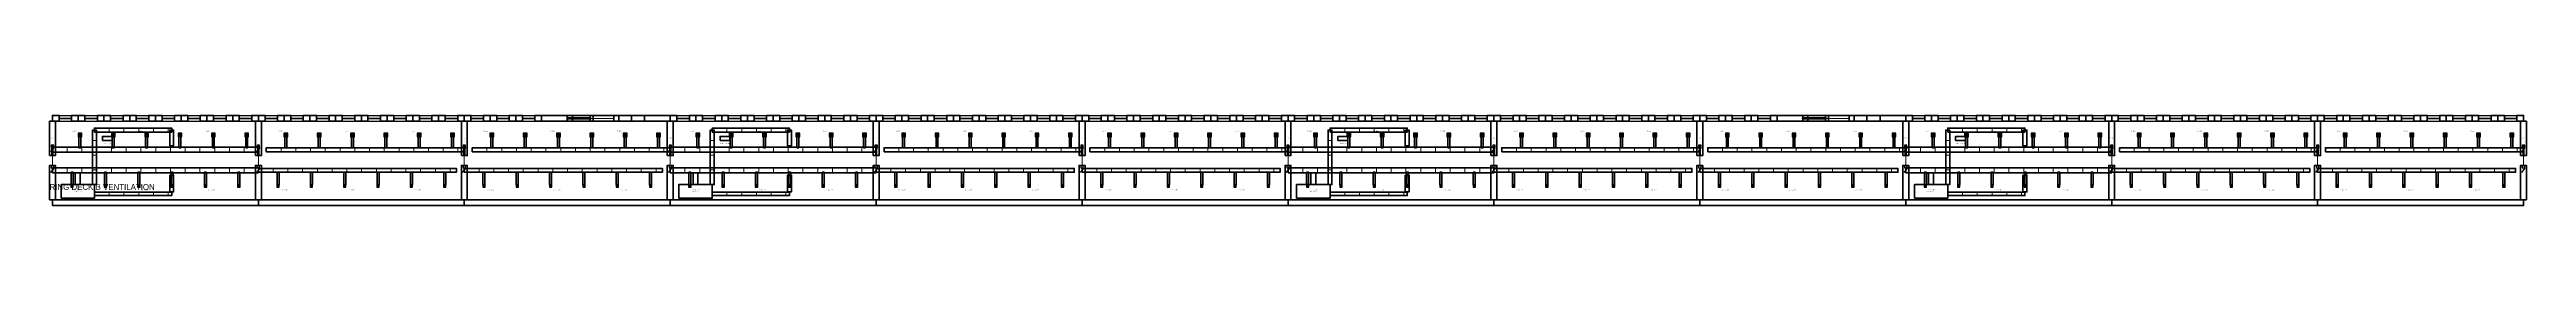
# Model space of a CAD drawing. Header units: millimetres. Extents: x 0 to 251927, y -4600 to 4600.
import ezdxf
from ezdxf.enums import TextEntityAlignment as Align

# ---------------------------------------------------------------- set-up
doc = ezdxf.new("R2010")
doc.units = ezdxf.units.MM
doc.linetypes.add('DASHED', pattern=[1.524, 1.27, -0.254])
for name, color, linetype, lineweight in [('A-ANNO-TEXT', 7, 'CONTINUOUS', 25), ('A-DOOR-PRES', 1, 'CONTINUOUS', 35), ('A-GLAZ', 5, 'CONTINUOUS', 25), ('A-HIDN', 8, 'DASHED', 18), ('A-WALL-BHD', 7, 'CONTINUOUS', 50), ('A-WALL-PRHU', 7, 'CONTINUOUS', 70), ('M-ANNO-TEXT', 7, 'CONTINUOUS', 25), ('M-DUCT-JNT', 8, 'CONTINUOUS', 13), ('M-DUCT-OAIR', 3, 'CONTINUOUS', 35), ('M-DUCT-RETN', 30, 'CONTINUOUS', 35), ('M-DUCT-SUPP', 5, 'CONTINUOUS', 35), ('M-HVAC-DAMP', 1, 'CONTINUOUS', 25), ('M-HVAC-DIFF', 5, 'CONTINUOUS', 25), ('M-HVAC-EQPM', 4, 'CONTINUOUS', 35), ('M-HVAC-GRIL', 30, 'CONTINUOUS', 25)]:
    doc.layers.add(name, color=color, linetype=linetype, lineweight=lineweight)

msp = doc.modelspace()

# ---------------------------------------------------------------- linework, layer by layer
at = {"layer": 'A-DOOR-PRES'}
for p, q in [((54985, 4000), (54985, 4600)), ((57385, 4000), (57385, 4600)), ((180649, 4000), (180649, 4600)), ((183049, 4000), (183049, 4600)), ((0, 500), (600, 500)), ((20944, 500), (21544, 500)), ((41888, 500), (42488, 500)), ((62832, 500), (63432, 500)), ((83776, 500), (84376, 500)), ((104720, 500), (105320, 500)), ((125664, 500), (126264, 500)), ((146608, 500), (147208, 500)), ((167552, 500), (168152, 500)), ((188496, 500), (189096, 500)), ((209440, 500), (210040, 500)), ((230383, 500), (230983, 500)), ((251327, 500), (251927, 500)), ((0, -500), (600, -500)), ((20944, -500), (21544, -500)), ((41888, -500), (42488, -500)), ((62832, -500), (63432, -500)), ((83776, -500), (84376, -500)), ((104720, -500), (105320, -500)), ((125664, -500), (126264, -500)), ((146608, -500), (147208, -500)), ((167552, -500), (168152, -500)), ((188496, -500), (189096, -500)), ((209440, -500), (210040, -500)), ((230383, -500), (230983, -500)), ((251327, -500), (251927, -500))]:
    msp.add_line(p, q, dxfattribs=at)
for points in [[(52635, 4250), (55035, 4250), (55035, 4350), (52635, 4350)], [(178299, 4250), (180699, 4250), (180699, 4350), (178299, 4350)], [(250, 500), (350, 500), (350, 1550), (250, 1550)], [(21194, 500), (21294, 500), (21294, 1550), (21194, 1550)], [(42138, 500), (42238, 500), (42238, 1550), (42138, 1550)], [(63082, 500), (63182, 500), (63182, 1550), (63082, 1550)], [(84026, 500), (84126, 500), (84126, 1550), (84026, 1550)], [(104970, 500), (105070, 500), (105070, 1550), (104970, 1550)], [(125914, 500), (126014, 500), (126014, 1550), (125914, 1550)], [(146858, 500), (146958, 500), (146958, 1550), (146858, 1550)], [(167802, 500), (167902, 500), (167902, 1550), (167802, 1550)], [(188746, 500), (188846, 500), (188846, 1550), (188746, 1550)], [(209690, 500), (209790, 500), (209790, 1550), (209690, 1550)], [(230633, 500), (230733, 500), (230733, 1550), (230633, 1550)], [(251577, 500), (251677, 500), (251677, 1550), (251577, 1550)]]:
    msp.add_lwpolyline(points, close=True, dxfattribs=at)
at = {"layer": 'A-GLAZ'}
for p, q in [((973, 4600), (2245, 4600)), ((973, 4330), (2245, 4330)), ((973, 4270), (2245, 4270)), ((973, 4000), (2245, 4000)), ((3591, 4600), (4863, 4600)), ((3591, 4330), (4863, 4330)), ((3591, 4270), (4863, 4270)), ((3591, 4000), (4863, 4000)), ((6209, 4600), (7481, 4600)), ((6209, 4330), (7481, 4330)), ((6209, 4270), (7481, 4270)), ((6209, 4000), (7481, 4000)), ((8827, 4600), (10099, 4600)), ((8827, 4330), (10099, 4330)), ((8827, 4270), (10099, 4270)), ((8827, 4000), (10099, 4000)), ((11445, 4600), (12717, 4600)), ((11445, 4330), (12717, 4330)), ((11445, 4270), (12717, 4270)), ((11445, 4000), (12717, 4000)), ((14063, 4600), (15335, 4600)), ((14063, 4330), (15335, 4330)), ((14063, 4270), (15335, 4270)), ((14063, 4000), (15335, 4000)), ((16681, 4600), (17953, 4600)), ((16681, 4330), (17953, 4330)), ((16681, 4270), (17953, 4270)), ((16681, 4000), (17953, 4000)), ((19299, 4600), (20571, 4600)), ((19299, 4330), (20571, 4330)), ((19299, 4270), (20571, 4270)), ((19299, 4000), (20571, 4000)), ((21917, 4600), (23189, 4600)), ((21917, 4330), (23189, 4330)), ((21917, 4270), (23189, 4270)), ((21917, 4000), (23189, 4000)), ((24535, 4600), (25807, 4600)), ((24535, 4330), (25807, 4330)), ((24535, 4270), (25807, 4270)), ((24535, 4000), (25807, 4000)), ((27153, 4600), (28425, 4600)), ((27153, 4330), (28425, 4330)), ((27153, 4270), (28425, 4270)), ((27153, 4000), (28425, 4000)), ((29771, 4600), (31043, 4600)), ((29771, 4330), (31043, 4330)), ((29771, 4270), (31043, 4270)), ((29771, 4000), (31043, 4000)), ((32389, 4600), (33661, 4600)), ((32389, 4330), (33661, 4330)), ((32389, 4270), (33661, 4270)), ((32389, 4000), (33661, 4000)), ((35007, 4600), (36279, 4600)), ((35007, 4330), (36279, 4330)), ((35007, 4270), (36279, 4270)), ((35007, 4000), (36279, 4000)), ((37625, 4600), (38897, 4600)), ((37625, 4330), (38897, 4330)), ((37625, 4270), (38897, 4270)), ((37625, 4000), (38897, 4000)), ((40243, 4600), (41515, 4600)), ((40243, 4330), (41515, 4330)), ((40243, 4270), (41515, 4270)), ((40243, 4000), (41515, 4000)), ((42861, 4600), (44133, 4600)), ((42861, 4330), (44133, 4330)), ((42861, 4270), (44133, 4270)), ((42861, 4000), (44133, 4000)), ((45479, 4600), (46751, 4600)), ((45479, 4330), (46751, 4330)), ((45479, 4270), (46751, 4270)), ((45479, 4000), (46751, 4000)), ((48097, 4600), (49369, 4600)), ((48097, 4330), (49369, 4330)), ((48097, 4270), (49369, 4270)), ((48097, 4000), (49369, 4000)), ((63804, 4600), (65077, 4600)), ((63804, 4330), (65077, 4330)), ((63804, 4270), (65077, 4270)), ((63804, 4000), (65077, 4000)), ((66422, 4600), (67695, 4600)), ((66422, 4330), (67695, 4330)), ((66422, 4270), (67695, 4270)), ((66422, 4000), (67695, 4000)), ((69040, 4600), (70313, 4600)), ((69040, 4330), (70313, 4330)), ((69040, 4270), (70313, 4270)), ((69040, 4000), (70313, 4000)), ((71658, 4600), (72931, 4600)), ((71658, 4330), (72931, 4330)), ((71658, 4270), (72931, 4270)), ((71658, 4000), (72931, 4000)), ((74276, 4600), (75549, 4600)), ((74276, 4330), (75549, 4330)), ((74276, 4270), (75549, 4270)), ((74276, 4000), (75549, 4000)), ((76894, 4600), (78167, 4600)), ((76894, 4330), (78167, 4330)), ((76894, 4270), (78167, 4270)), ((76894, 4000), (78167, 4000)), ((79512, 4600), (80785, 4600)), ((79512, 4330), (80785, 4330)), ((79512, 4270), (80785, 4270)), ((79512, 4000), (80785, 4000)), ((82130, 4600), (83403, 4600)), ((82130, 4330), (83403, 4330)), ((82130, 4270), (83403, 4270)), ((82130, 4000), (83403, 4000)), ((84748, 4600), (86021, 4600)), ((84748, 4330), (86021, 4330)), ((84748, 4270), (86021, 4270)), ((84748, 4000), (86021, 4000)), ((87366, 4600), (88639, 4600)), ((87366, 4330), (88639, 4330)), ((87366, 4270), (88639, 4270)), ((87366, 4000), (88639, 4000)), ((89984, 4600), (91257, 4600)), ((89984, 4330), (91257, 4330)), ((89984, 4270), (91257, 4270)), ((89984, 4000), (91257, 4000)), ((92602, 4600), (93875, 4600)), ((92602, 4330), (93875, 4330)), ((92602, 4270), (93875, 4270)), ((92602, 4000), (93875, 4000)), ((95220, 4600), (96493, 4600)), ((95220, 4330), (96493, 4330)), ((95220, 4270), (96493, 4270)), ((95220, 4000), (96493, 4000)), ((97838, 4600), (99111, 4600)), ((97838, 4330), (99111, 4330)), ((97838, 4270), (99111, 4270)), ((97838, 4000), (99111, 4000)), ((100456, 4600), (101729, 4600)), ((100456, 4330), (101729, 4330)), ((100456, 4270), (101729, 4270)), ((100456, 4000), (101729, 4000)), ((103074, 4600), (104347, 4600)), ((103074, 4330), (104347, 4330)), ((103074, 4270), (104347, 4270)), ((103074, 4000), (104347, 4000)), ((105692, 4600), (106965, 4600)), ((105692, 4330), (106965, 4330)), ((105692, 4270), (106965, 4270)), ((105692, 4000), (106965, 4000)), ((108310, 4600), (109583, 4600)), ((108310, 4330), (109583, 4330)), ((108310, 4270), (109583, 4270)), ((108310, 4000), (109583, 4000)), ((110928, 4600), (112201, 4600)), ((110928, 4330), (112201, 4330)), ((110928, 4270), (112201, 4270)), ((110928, 4000), (112201, 4000)), ((113546, 4600), (114819, 4600)), ((113546, 4330), (114819, 4330)), ((113546, 4270), (114819, 4270)), ((113546, 4000), (114819, 4000)), ((116164, 4600), (117437, 4600)), ((116164, 4330), (117437, 4330)), ((116164, 4270), (117437, 4270)), ((116164, 4000), (117437, 4000)), ((118782, 4600), (120055, 4600)), ((118782, 4330), (120055, 4330)), ((118782, 4270), (120055, 4270)), ((118782, 4000), (120055, 4000)), ((121400, 4600), (122673, 4600)), ((121400, 4330), (122673, 4330)), ((121400, 4270), (122673, 4270)), ((121400, 4000), (122673, 4000)), ((124018, 4600), (125291, 4600)), ((124018, 4330), (125291, 4330)), ((124018, 4270), (125291, 4270)), ((124018, 4000), (125291, 4000)), ((126636, 4600), (127909, 4600)), ((126636, 4330), (127909, 4330)), ((126636, 4270), (127909, 4270)), ((126636, 4000), (127909, 4000)), ((129254, 4600), (130527, 4600)), ((129254, 4330), (130527, 4330)), ((129254, 4270), (130527, 4270)), ((129254, 4000), (130527, 4000)), ((131872, 4600), (133145, 4600)), ((131872, 4330), (133145, 4330)), ((131872, 4270), (133145, 4270)), ((131872, 4000), (133145, 4000)), ((134490, 4600), (135763, 4600)), ((134490, 4330), (135763, 4330)), ((134490, 4270), (135763, 4270)), ((134490, 4000), (135763, 4000)), ((137108, 4600), (138381, 4600)), ((137108, 4330), (138381, 4330)), ((137108, 4270), (138381, 4270)), ((137108, 4000), (138381, 4000)), ((139726, 4600), (140999, 4600)), ((139726, 4330), (140999, 4330)), ((139726, 4270), (140999, 4270)), ((139726, 4000), (140999, 4000)), ((142344, 4600), (143617, 4600)), ((142344, 4330), (143617, 4330)), ((142344, 4270), (143617, 4270)), ((142344, 4000), (143617, 4000)), ((144962, 4600), (146235, 4600)), ((144962, 4330), (146235, 4330)), ((144962, 4270), (146235, 4270)), ((144962, 4000), (146235, 4000)), ((147580, 4600), (148853, 4600)), ((147580, 4330), (148853, 4330)), ((147580, 4270), (148853, 4270)), ((147580, 4000), (148853, 4000)), ((150198, 4600), (151471, 4600)), ((150198, 4330), (151471, 4330)), ((150198, 4270), (151471, 4270)), ((150198, 4000), (151471, 4000)), ((152816, 4600), (154089, 4600)), ((152816, 4330), (154089, 4330)), ((152816, 4270), (154089, 4270)), ((152816, 4000), (154089, 4000)), ((155434, 4600), (156707, 4600)), ((155434, 4330), (156707, 4330)), ((155434, 4270), (156707, 4270)), ((155434, 4000), (156707, 4000)), ((158052, 4600), (159325, 4600)), ((158052, 4330), (159325, 4330)), ((158052, 4270), (159325, 4270)), ((158052, 4000), (159325, 4000)), ((160670, 4600), (161943, 4600)), ((160670, 4330), (161943, 4330)), ((160670, 4270), (161943, 4270)), ((160670, 4000), (161943, 4000)), ((163288, 4600), (164561, 4600)), ((163288, 4330), (164561, 4330)), ((163288, 4270), (164561, 4270)), ((163288, 4000), (164561, 4000)), ((165906, 4600), (167179, 4600)), ((165906, 4330), (167179, 4330)), ((165906, 4270), (167179, 4270)), ((165906, 4000), (167179, 4000)), ((168524, 4600), (169797, 4600)), ((168524, 4330), (169797, 4330)), ((168524, 4270), (169797, 4270)), ((168524, 4000), (169797, 4000)), ((171142, 4600), (172415, 4600)), ((171142, 4330), (172415, 4330)), ((171142, 4270), (172415, 4270)), ((171142, 4000), (172415, 4000)), ((173760, 4600), (175033, 4600)), ((173760, 4330), (175033, 4330)), ((173760, 4270), (175033, 4270)), ((173760, 4000), (175033, 4000)), ((189468, 4600), (190741, 4600)), ((189468, 4330), (190741, 4330)), ((189468, 4270), (190741, 4270)), ((189468, 4000), (190741, 4000)), ((192086, 4600), (193359, 4600)), ((192086, 4330), (193359, 4330)), ((192086, 4270), (193359, 4270)), ((192086, 4000), (193359, 4000)), ((194704, 4600), (195977, 4600)), ((194704, 4330), (195977, 4330)), ((194704, 4270), (195977, 4270)), ((194704, 4000), (195977, 4000)), ((197322, 4600), (198595, 4600)), ((197322, 4330), (198595, 4330)), ((197322, 4270), (198595, 4270)), ((197322, 4000), (198595, 4000)), ((199940, 4600), (201213, 4600)), ((199940, 4330), (201213, 4330)), ((199940, 4270), (201213, 4270)), ((199940, 4000), (201213, 4000)), ((202558, 4600), (203831, 4600)), ((202558, 4330), (203831, 4330)), ((202558, 4270), (203831, 4270)), ((202558, 4000), (203831, 4000)), ((205176, 4600), (206449, 4600)), ((205176, 4330), (206449, 4330)), ((205176, 4270), (206449, 4270)), ((205176, 4000), (206449, 4000)), ((207794, 4600), (209067, 4600)), ((207794, 4330), (209067, 4330)), ((207794, 4270), (209067, 4270)), ((207794, 4000), (209067, 4000)), ((210412, 4600), (211685, 4600)), ((210412, 4330), (211685, 4330)), ((210412, 4270), (211685, 4270)), ((210412, 4000), (211685, 4000)), ((213030, 4600), (214303, 4600)), ((213030, 4330), (214303, 4330)), ((213030, 4270), (214303, 4270)), ((213030, 4000), (214303, 4000)), ((215648, 4600), (216921, 4600)), ((215648, 4330), (216921, 4330)), ((215648, 4270), (216921, 4270)), ((215648, 4000), (216921, 4000)), ((218266, 4600), (219539, 4600)), ((218266, 4330), (219539, 4330)), ((218266, 4270), (219539, 4270)), ((218266, 4000), (219539, 4000)), ((220884, 4600), (222157, 4600)), ((220884, 4330), (222157, 4330)), ((220884, 4270), (222157, 4270)), ((220884, 4000), (222157, 4000)), ((223502, 4600), (224775, 4600)), ((223502, 4330), (224775, 4330)), ((223502, 4270), (224775, 4270)), ((223502, 4000), (224775, 4000)), ((226120, 4600), (227393, 4600)), ((226120, 4330), (227393, 4330)), ((226120, 4270), (227393, 4270)), ((226120, 4000), (227393, 4000)), ((228738, 4600), (230011, 4600)), ((228738, 4330), (230011, 4330)), ((228738, 4270), (230011, 4270)), ((228738, 4000), (230011, 4000)), ((231356, 4600), (232629, 4600)), ((231356, 4330), (232629, 4330)), ((231356, 4270), (232629, 4270)), ((231356, 4000), (232629, 4000)), ((233974, 4600), (235247, 4600)), ((233974, 4330), (235247, 4330)), ((233974, 4270), (235247, 4270)), ((233974, 4000), (235247, 4000)), ((236592, 4600), (237865, 4600)), ((236592, 4330), (237865, 4330)), ((236592, 4270), (237865, 4270)), ((236592, 4000), (237865, 4000)), ((239210, 4600), (240483, 4600)), ((239210, 4330), (240483, 4330)), ((239210, 4270), (240483, 4270)), ((239210, 4000), (240483, 4000)), ((241828, 4600), (243101, 4600)), ((241828, 4330), (243101, 4330)), ((241828, 4270), (243101, 4270)), ((241828, 4000), (243101, 4000)), ((244446, 4600), (245719, 4600)), ((244446, 4330), (245719, 4330)), ((244446, 4270), (245719, 4270)), ((244446, 4000), (245719, 4000)), ((247064, 4600), (248337, 4600)), ((247064, 4330), (248337, 4330)), ((247064, 4270), (248337, 4270)), ((247064, 4000), (248337, 4000)), ((249682, 4600), (250955, 4600)), ((249682, 4330), (250955, 4330)), ((249682, 4270), (250955, 4270)), ((249682, 4000), (250955, 4000))]:
    msp.add_line(p, q, dxfattribs=at)
at = {"layer": 'A-HIDN'}
for p, q in [((54985, 4300), (57385, 4300)), ((180649, 4300), (183049, 4300)), ((300, -500), (300, 500)), ((21244, -500), (21244, 500)), ((42188, -500), (42188, 500)), ((63132, -500), (63132, 500)), ((84076, -500), (84076, 500)), ((105020, -500), (105020, 500)), ((125964, -500), (125964, 500)), ((146908, -500), (146908, 500)), ((167852, -500), (167852, 500)), ((188796, -500), (188796, 500)), ((209740, -500), (209740, 500)), ((230683, -500), (230683, 500)), ((251627, -500), (251627, 500))]:
    msp.add_line(p, q, dxfattribs=at)
at = {"layer": 'A-WALL-BHD'}
for points in [[(0, 500), (600, 500), (600, 4000), (0, 4000)], [(20944, 500), (21544, 500), (21544, 4000), (20944, 4000)], [(41888, 500), (42488, 500), (42488, 4000), (41888, 4000)], [(62832, 500), (63432, 500), (63432, 4000), (62832, 4000)], [(83776, 500), (84376, 500), (84376, 4000), (83776, 4000)], [(104720, 500), (105320, 500), (105320, 4000), (104720, 4000)], [(125664, 500), (126264, 500), (126264, 4000), (125664, 4000)], [(146608, 500), (147208, 500), (147208, 4000), (146608, 4000)], [(167552, 500), (168152, 500), (168152, 4000), (167552, 4000)], [(188496, 500), (189096, 500), (189096, 4000), (188496, 4000)], [(209440, 500), (210040, 500), (210040, 4000), (209440, 4000)], [(230383, 500), (230983, 500), (230983, 4000), (230383, 4000)], [(251327, 500), (251927, 500), (251927, 4000), (251327, 4000)], [(0, -4000), (600, -4000), (600, -500), (0, -500)], [(20944, -4000), (21544, -4000), (21544, -500), (20944, -500)], [(41888, -4000), (42488, -4000), (42488, -500), (41888, -500)], [(62832, -4000), (63432, -4000), (63432, -500), (62832, -500)], [(83776, -4000), (84376, -4000), (84376, -500), (83776, -500)], [(104720, -4000), (105320, -4000), (105320, -500), (104720, -500)], [(125664, -4000), (126264, -4000), (126264, -500), (125664, -500)], [(146608, -4000), (147208, -4000), (147208, -500), (146608, -500)], [(167552, -4000), (168152, -4000), (168152, -500), (167552, -500)], [(188496, -4000), (189096, -4000), (189096, -500), (188496, -500)], [(209440, -4000), (210040, -4000), (210040, -500), (209440, -500)], [(230383, -4000), (230983, -4000), (230983, -500), (230383, -500)], [(251327, -4000), (251927, -4000), (251927, -500), (251327, -500)]]:
    msp.add_lwpolyline(points, close=True, dxfattribs=at)
at = {"layer": 'A-WALL-PRHU'}
for points in [[(300, 4000), (973, 4000), (973, 4600), (300, 4600)], [(2245, 4000), (2918, 4000), (2918, 4600), (2245, 4600)], [(2918, 4000), (3591, 4000), (3591, 4600), (2918, 4600)], [(4863, 4000), (5536, 4000), (5536, 4600), (4863, 4600)], [(5536, 4000), (6209, 4000), (6209, 4600), (5536, 4600)], [(7481, 4000), (8154, 4000), (8154, 4600), (7481, 4600)], [(8154, 4000), (8827, 4000), (8827, 4600), (8154, 4600)], [(10099, 4000), (10772, 4000), (10772, 4600), (10099, 4600)], [(10772, 4000), (11445, 4000), (11445, 4600), (10772, 4600)], [(12717, 4000), (13390, 4000), (13390, 4600), (12717, 4600)], [(13390, 4000), (14063, 4000), (14063, 4600), (13390, 4600)], [(15335, 4000), (16008, 4000), (16008, 4600), (15335, 4600)], [(16008, 4000), (16681, 4000), (16681, 4600), (16008, 4600)], [(17953, 4000), (18626, 4000), (18626, 4600), (17953, 4600)], [(18626, 4000), (19299, 4000), (19299, 4600), (18626, 4600)], [(20571, 4000), (21244, 4000), (21244, 4600), (20571, 4600)], [(21244, 4000), (21917, 4000), (21917, 4600), (21244, 4600)], [(23189, 4000), (23862, 4000), (23862, 4600), (23189, 4600)], [(23862, 4000), (24535, 4000), (24535, 4600), (23862, 4600)], [(25807, 4000), (26480, 4000), (26480, 4600), (25807, 4600)], [(26480, 4000), (27153, 4000), (27153, 4600), (26480, 4600)], [(28425, 4000), (29098, 4000), (29098, 4600), (28425, 4600)], [(29098, 4000), (29771, 4000), (29771, 4600), (29098, 4600)], [(31043, 4000), (31716, 4000), (31716, 4600), (31043, 4600)], [(31716, 4000), (32389, 4000), (32389, 4600), (31716, 4600)], [(33661, 4000), (34334, 4000), (34334, 4600), (33661, 4600)], [(34334, 4000), (35007, 4000), (35007, 4600), (34334, 4600)], [(36279, 4000), (36952, 4000), (36952, 4600), (36279, 4600)], [(36952, 4000), (37625, 4000), (37625, 4600), (36952, 4600)], [(38897, 4000), (39570, 4000), (39570, 4600), (38897, 4600)], [(39570, 4000), (40243, 4000), (40243, 4600), (39570, 4600)], [(41515, 4000), (42188, 4000), (42188, 4600), (41515, 4600)], [(42188, 4000), (42861, 4000), (42861, 4600), (42188, 4600)], [(44133, 4000), (44806, 4000), (44806, 4600), (44133, 4600)], [(44806, 4000), (45479, 4000), (45479, 4600), (44806, 4600)], [(46751, 4000), (47424, 4000), (47424, 4600), (46751, 4600)], [(47424, 4000), (48097, 4000), (48097, 4600), (47424, 4600)], [(49369, 4000), (50042, 4000), (50042, 4600), (49369, 4600)], [(50042, 4000), (52660, 4000), (52660, 4600), (50042, 4600)], [(52660, 4000), (55278, 4000), (55278, 4600), (52660, 4600)], [(53185, 4000), (54985, 4000), (54985, 4600), (53185, 4600)], [(55278, 4000), (57896, 4000), (57896, 4600), (55278, 4600)], [(57385, 4000), (59185, 4000), (59185, 4600), (57385, 4600)], [(57896, 4000), (60514, 4000), (60514, 4600), (57896, 4600)], [(60514, 4000), (63132, 4000), (63132, 4600), (60514, 4600)], [(63132, 4000), (63804, 4000), (63804, 4600), (63132, 4600)], [(65077, 4000), (65750, 4000), (65750, 4600), (65077, 4600)], [(65750, 4000), (66422, 4000), (66422, 4600), (65750, 4600)], [(67695, 4000), (68368, 4000), (68368, 4600), (67695, 4600)], [(68368, 4000), (69040, 4000), (69040, 4600), (68368, 4600)], [(70313, 4000), (70986, 4000), (70986, 4600), (70313, 4600)], [(70986, 4000), (71658, 4000), (71658, 4600), (70986, 4600)], [(72931, 4000), (73604, 4000), (73604, 4600), (72931, 4600)], [(73604, 4000), (74276, 4000), (74276, 4600), (73604, 4600)], [(75549, 4000), (76222, 4000), (76222, 4600), (75549, 4600)], [(76222, 4000), (76894, 4000), (76894, 4600), (76222, 4600)], [(78167, 4000), (78840, 4000), (78840, 4600), (78167, 4600)], [(78840, 4000), (79512, 4000), (79512, 4600), (78840, 4600)], [(80785, 4000), (81458, 4000), (81458, 4600), (80785, 4600)], [(81458, 4000), (82130, 4000), (82130, 4600), (81458, 4600)], [(83403, 4000), (84076, 4000), (84076, 4600), (83403, 4600)], [(84076, 4000), (84748, 4000), (84748, 4600), (84076, 4600)], [(86021, 4000), (86694, 4000), (86694, 4600), (86021, 4600)], [(86694, 4000), (87366, 4000), (87366, 4600), (86694, 4600)], [(88639, 4000), (89312, 4000), (89312, 4600), (88639, 4600)], [(89312, 4000), (89984, 4000), (89984, 4600), (89312, 4600)], [(91257, 4000), (91930, 4000), (91930, 4600), (91257, 4600)], [(91930, 4000), (92602, 4000), (92602, 4600), (91930, 4600)], [(93875, 4000), (94548, 4000), (94548, 4600), (93875, 4600)], [(94548, 4000), (95220, 4000), (95220, 4600), (94548, 4600)], [(96493, 4000), (97166, 4000), (97166, 4600), (96493, 4600)], [(97166, 4000), (97838, 4000), (97838, 4600), (97166, 4600)], [(99111, 4000), (99784, 4000), (99784, 4600), (99111, 4600)], [(99784, 4000), (100456, 4000), (100456, 4600), (99784, 4600)], [(101729, 4000), (102402, 4000), (102402, 4600), (101729, 4600)], [(102402, 4000), (103074, 4000), (103074, 4600), (102402, 4600)], [(104347, 4000), (105020, 4000), (105020, 4600), (104347, 4600)], [(105020, 4000), (105692, 4000), (105692, 4600), (105020, 4600)], [(106965, 4000), (107638, 4000), (107638, 4600), (106965, 4600)], [(107638, 4000), (108310, 4000), (108310, 4600), (107638, 4600)], [(109583, 4000), (110256, 4000), (110256, 4600), (109583, 4600)], [(110256, 4000), (110928, 4000), (110928, 4600), (110256, 4600)], [(112201, 4000), (112874, 4000), (112874, 4600), (112201, 4600)], [(112874, 4000), (113546, 4000), (113546, 4600), (112874, 4600)], [(114819, 4000), (115492, 4000), (115492, 4600), (114819, 4600)], [(115492, 4000), (116164, 4000), (116164, 4600), (115492, 4600)], [(117437, 4000), (118110, 4000), (118110, 4600), (117437, 4600)], [(118110, 4000), (118782, 4000), (118782, 4600), (118110, 4600)], [(120055, 4000), (120728, 4000), (120728, 4600), (120055, 4600)], [(120728, 4000), (121400, 4000), (121400, 4600), (120728, 4600)], [(122673, 4000), (123346, 4000), (123346, 4600), (122673, 4600)], [(123346, 4000), (124018, 4000), (124018, 4600), (123346, 4600)], [(125291, 4000), (125964, 4000), (125964, 4600), (125291, 4600)], [(125964, 4000), (126636, 4000), (126636, 4600), (125964, 4600)], [(127909, 4000), (128582, 4000), (128582, 4600), (127909, 4600)], [(128582, 4000), (129254, 4000), (129254, 4600), (128582, 4600)], [(130527, 4000), (131200, 4000), (131200, 4600), (130527, 4600)], [(131200, 4000), (131872, 4000), (131872, 4600), (131200, 4600)], [(133145, 4000), (133818, 4000), (133818, 4600), (133145, 4600)], [(133818, 4000), (134490, 4000), (134490, 4600), (133818, 4600)], [(135763, 4000), (136436, 4000), (136436, 4600), (135763, 4600)], [(136436, 4000), (137108, 4000), (137108, 4600), (136436, 4600)], [(138381, 4000), (139054, 4000), (139054, 4600), (138381, 4600)], [(139054, 4000), (139726, 4000), (139726, 4600), (139054, 4600)], [(140999, 4000), (141672, 4000), (141672, 4600), (140999, 4600)], [(141672, 4000), (142344, 4000), (142344, 4600), (141672, 4600)], [(143617, 4000), (144290, 4000), (144290, 4600), (143617, 4600)], [(144290, 4000), (144962, 4000), (144962, 4600), (144290, 4600)], [(146235, 4000), (146908, 4000), (146908, 4600), (146235, 4600)], [(146908, 4000), (147580, 4000), (147580, 4600), (146908, 4600)], [(148853, 4000), (149526, 4000), (149526, 4600), (148853, 4600)], [(149526, 4000), (150198, 4000), (150198, 4600), (149526, 4600)], [(151471, 4000), (152144, 4000), (152144, 4600), (151471, 4600)], [(152144, 4000), (152816, 4000), (152816, 4600), (152144, 4600)], [(154089, 4000), (154762, 4000), (154762, 4600), (154089, 4600)], [(154762, 4000), (155434, 4000), (155434, 4600), (154762, 4600)], [(156707, 4000), (157380, 4000), (157380, 4600), (156707, 4600)], [(157380, 4000), (158052, 4000), (158052, 4600), (157380, 4600)], [(159325, 4000), (159998, 4000), (159998, 4600), (159325, 4600)], [(159998, 4000), (160670, 4000), (160670, 4600), (159998, 4600)], [(161943, 4000), (162616, 4000), (162616, 4600), (161943, 4600)], [(162616, 4000), (163288, 4000), (163288, 4600), (162616, 4600)], [(164561, 4000), (165234, 4000), (165234, 4600), (164561, 4600)], [(165234, 4000), (165906, 4000), (165906, 4600), (165234, 4600)], [(167179, 4000), (167852, 4000), (167852, 4600), (167179, 4600)], [(167852, 4000), (168524, 4000), (168524, 4600), (167852, 4600)], [(169797, 4000), (170470, 4000), (170470, 4600), (169797, 4600)], [(170470, 4000), (171142, 4000), (171142, 4600), (170470, 4600)], [(172415, 4000), (173088, 4000), (173088, 4600), (172415, 4600)], [(173088, 4000), (173760, 4000), (173760, 4600), (173088, 4600)], [(175033, 4000), (175706, 4000), (175706, 4600), (175033, 4600)], [(175706, 4000), (178324, 4000), (178324, 4600), (175706, 4600)], [(178324, 4000), (180942, 4000), (180942, 4600), (178324, 4600)], [(178849, 4000), (180649, 4000), (180649, 4600), (178849, 4600)], [(180942, 4000), (183560, 4000), (183560, 4600), (180942, 4600)], [(183049, 4000), (184849, 4000), (184849, 4600), (183049, 4600)], [(183560, 4000), (186178, 4000), (186178, 4600), (183560, 4600)], [(186178, 4000), (188796, 4000), (188796, 4600), (186178, 4600)], [(188796, 4000), (189468, 4000), (189468, 4600), (188796, 4600)], [(190741, 4000), (191414, 4000), (191414, 4600), (190741, 4600)], [(191414, 4000), (192086, 4000), (192086, 4600), (191414, 4600)], [(193359, 4000), (194032, 4000), (194032, 4600), (193359, 4600)], [(194032, 4000), (194704, 4000), (194704, 4600), (194032, 4600)], [(195977, 4000), (196650, 4000), (196650, 4600), (195977, 4600)], [(196650, 4000), (197322, 4000), (197322, 4600), (196650, 4600)], [(198595, 4000), (199268, 4000), (199268, 4600), (198595, 4600)], [(199268, 4000), (199940, 4000), (199940, 4600), (199268, 4600)], [(201213, 4000), (201886, 4000), (201886, 4600), (201213, 4600)], [(201886, 4000), (202558, 4000), (202558, 4600), (201886, 4600)], [(203831, 4000), (204504, 4000), (204504, 4600), (203831, 4600)], [(204504, 4000), (205176, 4000), (205176, 4600), (204504, 4600)], [(206449, 4000), (207122, 4000), (207122, 4600), (206449, 4600)], [(207122, 4000), (207794, 4000), (207794, 4600), (207122, 4600)], [(209067, 4000), (209740, 4000), (209740, 4600), (209067, 4600)], [(209740, 4000), (210412, 4000), (210412, 4600), (209740, 4600)], [(211685, 4000), (212358, 4000), (212358, 4600), (211685, 4600)], [(212358, 4000), (213030, 4000), (213030, 4600), (212358, 4600)], [(214303, 4000), (214975, 4000), (214975, 4600), (214303, 4600)], [(214975, 4000), (215648, 4000), (215648, 4600), (214975, 4600)], [(216921, 4000), (217593, 4000), (217593, 4600), (216921, 4600)], [(217593, 4000), (218266, 4000), (218266, 4600), (217593, 4600)], [(219539, 4000), (220211, 4000), (220211, 4600), (219539, 4600)], [(220211, 4000), (220884, 4000), (220884, 4600), (220211, 4600)], [(222157, 4000), (222829, 4000), (222829, 4600), (222157, 4600)], [(222829, 4000), (223502, 4000), (223502, 4600), (222829, 4600)], [(224775, 4000), (225447, 4000), (225447, 4600), (224775, 4600)], [(225447, 4000), (226120, 4000), (226120, 4600), (225447, 4600)], [(227393, 4000), (228065, 4000), (228065, 4600), (227393, 4600)], [(228065, 4000), (228738, 4000), (228738, 4600), (228065, 4600)], [(230011, 4000), (230683, 4000), (230683, 4600), (230011, 4600)], [(230683, 4000), (231356, 4000), (231356, 4600), (230683, 4600)], [(232629, 4000), (233301, 4000), (233301, 4600), (232629, 4600)], [(233301, 4000), (233974, 4000), (233974, 4600), (233301, 4600)], [(235247, 4000), (235919, 4000), (235919, 4600), (235247, 4600)], [(235919, 4000), (236592, 4000), (236592, 4600), (235919, 4600)], [(237865, 4000), (238537, 4000), (238537, 4600), (237865, 4600)], [(238537, 4000), (239210, 4000), (239210, 4600), (238537, 4600)], [(240483, 4000), (241155, 4000), (241155, 4600), (240483, 4600)], [(241155, 4000), (241828, 4000), (241828, 4600), (241155, 4600)], [(243101, 4000), (243773, 4000), (243773, 4600), (243101, 4600)], [(243773, 4000), (244446, 4000), (244446, 4600), (243773, 4600)], [(245719, 4000), (246391, 4000), (246391, 4600), (245719, 4600)], [(246391, 4000), (247064, 4000), (247064, 4600), (246391, 4600)], [(248337, 4000), (249009, 4000), (249009, 4600), (248337, 4600)], [(249009, 4000), (249682, 4000), (249682, 4600), (249009, 4600)], [(250955, 4000), (251627, 4000), (251627, 4600), (250955, 4600)], [(300, -4600), (21244, -4600), (21244, -4000), (300, -4000)], [(21244, -4600), (42188, -4600), (42188, -4000), (21244, -4000)], [(42188, -4600), (63132, -4600), (63132, -4000), (42188, -4000)], [(63132, -4600), (84076, -4600), (84076, -4000), (63132, -4000)], [(84076, -4600), (105020, -4600), (105020, -4000), (84076, -4000)], [(105020, -4600), (125964, -4600), (125964, -4000), (105020, -4000)], [(125964, -4600), (146908, -4600), (146908, -4000), (125964, -4000)], [(146908, -4600), (167852, -4600), (167852, -4000), (146908, -4000)], [(167852, -4600), (188796, -4600), (188796, -4000), (167852, -4000)], [(188796, -4600), (209740, -4600), (209740, -4000), (188796, -4000)], [(209740, -4600), (230683, -4600), (230683, -4000), (209740, -4000)], [(230683, -4600), (251627, -4600), (251627, -4000), (230683, -4000)]]:
    msp.add_lwpolyline(points, close=True, dxfattribs=at)
at = {"layer": 'M-DUCT-JNT'}
for p, q in [((6072, 2900), (6072, 3300)), ((7572, 2900), (7572, 3300)), ((9072, 2900), (9072, 3300)), ((10572, 2900), (10572, 3300)), ((12072, 2900), (12072, 3300)), ((12222, 3000), (12622, 3000)), ((68904, 2900), (68904, 3300)), ((70404, 2900), (70404, 3300)), ((71904, 2900), (71904, 3300)), ((73404, 2900), (73404, 3300)), ((74904, 2900), (74904, 3300)), ((75054, 3000), (75454, 3000)), ((131736, 2900), (131736, 3300)), ((133236, 2900), (133236, 3300)), ((134736, 2900), (134736, 3300)), ((136236, 2900), (136236, 3300)), ((137736, 2900), (137736, 3300)), ((137886, 3000), (138286, 3000)), ((194568, 2900), (194568, 3300)), ((196068, 2900), (196068, 3300)), ((197568, 2900), (197568, 3300)), ((199068, 2900), (199068, 3300)), ((200568, 2900), (200568, 3300)), ((200718, 3000), (201118, 3000)), ((1800, 850), (1800, 1350)), ((3300, 850), (3300, 1350)), ((4372, 2050), (4772, 2050)), ((4372, 550), (4772, 550)), ((4800, 850), (4800, 1350)), ((6300, 850), (6300, 1350)), ((7800, 850), (7800, 1350)), ((9300, 850), (9300, 1350)), ((10800, 850), (10800, 1350)), ((12300, 850), (12300, 1350)), ((13800, 850), (13800, 1350)), ((15300, 850), (15300, 1350)), ((16800, 850), (16800, 1350)), ((18300, 850), (18300, 1350)), ((19800, 850), (19800, 1350)), ((23544, 900), (23544, 1300)), ((25044, 900), (25044, 1300)), ((26544, 900), (26544, 1300)), ((28044, 900), (28044, 1300)), ((29544, 900), (29544, 1300)), ((31044, 900), (31044, 1300)), ((32544, 900), (32544, 1300)), ((34044, 900), (34044, 1300)), ((35544, 900), (35544, 1300)), ((37044, 900), (37044, 1300)), ((38544, 900), (38544, 1300)), ((40044, 900), (40044, 1300)), ((41544, 900), (41544, 1300)), ((44488, 900), (44488, 1300)), ((45988, 900), (45988, 1300)), ((47488, 900), (47488, 1300)), ((48988, 900), (48988, 1300)), ((50488, 900), (50488, 1300)), ((51988, 900), (51988, 1300)), ((53488, 900), (53488, 1300)), ((54988, 900), (54988, 1300)), ((56488, 900), (56488, 1300)), ((57988, 900), (57988, 1300)), ((59488, 900), (59488, 1300)), ((60988, 900), (60988, 1300)), ((62488, 900), (62488, 1300)), ((64632, 850), (64632, 1350)), ((66132, 850), (66132, 1350)), ((67204, 2050), (67604, 2050)), ((67204, 550), (67604, 550)), ((67632, 850), (67632, 1350)), ((69132, 850), (69132, 1350)), ((70632, 850), (70632, 1350)), ((72132, 850), (72132, 1350)), ((73632, 850), (73632, 1350)), ((75132, 850), (75132, 1350)), ((76632, 850), (76632, 1350)), ((78132, 850), (78132, 1350)), ((79632, 850), (79632, 1350)), ((81132, 850), (81132, 1350)), ((82632, 850), (82632, 1350)), ((86376, 900), (86376, 1300)), ((87876, 900), (87876, 1300)), ((89376, 900), (89376, 1300)), ((90876, 900), (90876, 1300)), ((92376, 900), (92376, 1300)), ((93876, 900), (93876, 1300)), ((95376, 900), (95376, 1300)), ((96876, 900), (96876, 1300)), ((98376, 900), (98376, 1300)), ((99876, 900), (99876, 1300)), ((101376, 900), (101376, 1300)), ((102876, 900), (102876, 1300)), ((104376, 900), (104376, 1300)), ((107320, 900), (107320, 1300)), ((108820, 900), (108820, 1300)), ((110320, 900), (110320, 1300)), ((111820, 900), (111820, 1300)), ((113320, 900), (113320, 1300)), ((114820, 900), (114820, 1300)), ((116320, 900), (116320, 1300)), ((117820, 900), (117820, 1300)), ((119320, 900), (119320, 1300)), ((120820, 900), (120820, 1300)), ((122320, 900), (122320, 1300)), ((123820, 900), (123820, 1300)), ((125320, 900), (125320, 1300)), ((127464, 850), (127464, 1350)), ((128964, 850), (128964, 1350)), ((130036, 2050), (130436, 2050)), ((130036, 550), (130436, 550)), ((130464, 850), (130464, 1350)), ((131964, 850), (131964, 1350)), ((133464, 850), (133464, 1350)), ((134964, 850), (134964, 1350)), ((136464, 850), (136464, 1350)), ((137964, 850), (137964, 1350)), ((139464, 850), (139464, 1350)), ((140964, 850), (140964, 1350)), ((142464, 850), (142464, 1350)), ((143964, 850), (143964, 1350)), ((145464, 850), (145464, 1350)), ((149208, 900), (149208, 1300)), ((150708, 900), (150708, 1300)), ((152208, 900), (152208, 1300)), ((153708, 900), (153708, 1300)), ((155208, 900), (155208, 1300)), ((156708, 900), (156708, 1300)), ((158208, 900), (158208, 1300)), ((159708, 900), (159708, 1300)), ((161208, 900), (161208, 1300)), ((162708, 900), (162708, 1300)), ((164208, 900), (164208, 1300)), ((165708, 900), (165708, 1300)), ((167208, 900), (167208, 1300)), ((170152, 900), (170152, 1300)), ((171652, 900), (171652, 1300)), ((173152, 900), (173152, 1300)), ((174652, 900), (174652, 1300)), ((176152, 900), (176152, 1300)), ((177652, 900), (177652, 1300)), ((179152, 900), (179152, 1300)), ((180652, 900), (180652, 1300)), ((182152, 900), (182152, 1300)), ((183652, 900), (183652, 1300)), ((185152, 900), (185152, 1300)), ((186652, 900), (186652, 1300)), ((188152, 900), (188152, 1300)), ((190296, 850), (190296, 1350)), ((191796, 850), (191796, 1350)), ((192868, 2050), (193268, 2050)), ((192868, 550), (193268, 550)), ((193296, 850), (193296, 1350)), ((194796, 850), (194796, 1350)), ((196296, 850), (196296, 1350)), ((197796, 850), (197796, 1350)), ((199296, 850), (199296, 1350)), ((200796, 850), (200796, 1350)), ((202296, 850), (202296, 1350)), ((203796, 850), (203796, 1350)), ((205296, 850), (205296, 1350)), ((206796, 850), (206796, 1350)), ((208296, 850), (208296, 1350)), ((212040, 900), (212040, 1300)), ((213540, 900), (213540, 1300)), ((215040, 900), (215040, 1300)), ((216540, 900), (216540, 1300)), ((218040, 900), (218040, 1300)), ((219540, 900), (219540, 1300)), ((221040, 900), (221040, 1300)), ((222540, 900), (222540, 1300)), ((224040, 900), (224040, 1300)), ((225540, 900), (225540, 1300)), ((227040, 900), (227040, 1300)), ((228540, 900), (228540, 1300)), ((230040, 900), (230040, 1300)), ((232983, 900), (232983, 1300)), ((234483, 900), (234483, 1300)), ((235983, 900), (235983, 1300)), ((237483, 900), (237483, 1300)), ((238983, 900), (238983, 1300)), ((240483, 900), (240483, 1300)), ((241983, 900), (241983, 1300)), ((243483, 900), (243483, 1300)), ((244983, 900), (244983, 1300)), ((246483, 900), (246483, 1300)), ((247983, 900), (247983, 1300)), ((249483, 900), (249483, 1300)), ((250983, 900), (250983, 1300)), ((1800, -1250), (1800, -750)), ((3300, -1250), (3300, -750)), ((4372, -950), (4772, -950)), ((4800, -1250), (4800, -750)), ((6300, -1250), (6300, -750)), ((7800, -1250), (7800, -750)), ((9300, -1250), (9300, -750)), ((10800, -1250), (10800, -750)), ((12222, -1700), (12622, -1700)), ((12300, -1250), (12300, -750)), ((13800, -1250), (13800, -750)), ((15300, -1250), (15300, -750)), ((16800, -1250), (16800, -750)), ((18300, -1250), (18300, -750)), ((19800, -1250), (19800, -750)), ((22744, -1200), (22744, -800)), ((24244, -1200), (24244, -800)), ((25744, -1200), (25744, -800)), ((27244, -1200), (27244, -800)), ((28744, -1200), (28744, -800)), ((30244, -1200), (30244, -800)), ((31744, -1200), (31744, -800)), ((33244, -1200), (33244, -800)), ((34744, -1200), (34744, -800)), ((36244, -1200), (36244, -800)), ((37744, -1200), (37744, -800)), ((39244, -1200), (39244, -800)), ((40744, -1200), (40744, -800)), ((43688, -1200), (43688, -800)), ((45188, -1200), (45188, -800)), ((46688, -1200), (46688, -800)), ((48188, -1200), (48188, -800)), ((49688, -1200), (49688, -800)), ((51188, -1200), (51188, -800)), ((52688, -1200), (52688, -800)), ((54188, -1200), (54188, -800)), ((55688, -1200), (55688, -800)), ((57188, -1200), (57188, -800)), ((58688, -1200), (58688, -800)), ((60188, -1200), (60188, -800)), ((61688, -1200), (61688, -800)), ((64632, -1250), (64632, -750)), ((66132, -1250), (66132, -750)), ((67204, -950), (67604, -950)), ((67632, -1250), (67632, -750)), ((69132, -1250), (69132, -750)), ((70632, -1250), (70632, -750)), ((72132, -1250), (72132, -750)), ((73632, -1250), (73632, -750)), ((75054, -1700), (75454, -1700)), ((75132, -1250), (75132, -750)), ((76632, -1250), (76632, -750)), ((78132, -1250), (78132, -750)), ((79632, -1250), (79632, -750)), ((81132, -1250), (81132, -750)), ((82632, -1250), (82632, -750)), ((85576, -1200), (85576, -800)), ((87076, -1200), (87076, -800)), ((88576, -1200), (88576, -800)), ((90076, -1200), (90076, -800)), ((91576, -1200), (91576, -800)), ((93076, -1200), (93076, -800)), ((94576, -1200), (94576, -800)), ((96076, -1200), (96076, -800)), ((97576, -1200), (97576, -800)), ((99076, -1200), (99076, -800)), ((100576, -1200), (100576, -800)), ((102076, -1200), (102076, -800)), ((103576, -1200), (103576, -800)), ((106520, -1200), (106520, -800)), ((108020, -1200), (108020, -800)), ((109520, -1200), (109520, -800)), ((111020, -1200), (111020, -800)), ((112520, -1200), (112520, -800)), ((114020, -1200), (114020, -800)), ((115520, -1200), (115520, -800)), ((117020, -1200), (117020, -800)), ((118520, -1200), (118520, -800)), ((120020, -1200), (120020, -800)), ((121520, -1200), (121520, -800)), ((123020, -1200), (123020, -800)), ((124520, -1200), (124520, -800)), ((127464, -1250), (127464, -750)), ((128964, -1250), (128964, -750)), ((130036, -950), (130436, -950)), ((130464, -1250), (130464, -750)), ((131964, -1250), (131964, -750)), ((133464, -1250), (133464, -750)), ((134964, -1250), (134964, -750)), ((136464, -1250), (136464, -750)), ((137886, -1700), (138286, -1700)), ((137964, -1250), (137964, -750)), ((139464, -1250), (139464, -750)), ((140964, -1250), (140964, -750)), ((142464, -1250), (142464, -750)), ((143964, -1250), (143964, -750)), ((145464, -1250), (145464, -750)), ((148408, -1200), (148408, -800)), ((149908, -1200), (149908, -800)), ((151408, -1200), (151408, -800)), ((152908, -1200), (152908, -800)), ((154408, -1200), (154408, -800)), ((155908, -1200), (155908, -800)), ((157408, -1200), (157408, -800)), ((158908, -1200), (158908, -800)), ((160408, -1200), (160408, -800)), ((161908, -1200), (161908, -800)), ((163408, -1200), (163408, -800)), ((164908, -1200), (164908, -800)), ((166408, -1200), (166408, -800)), ((169352, -1200), (169352, -800)), ((170852, -1200), (170852, -800)), ((172352, -1200), (172352, -800)), ((173852, -1200), (173852, -800)), ((175352, -1200), (175352, -800)), ((176852, -1200), (176852, -800)), ((178352, -1200), (178352, -800)), ((179852, -1200), (179852, -800)), ((181352, -1200), (181352, -800)), ((182852, -1200), (182852, -800)), ((184352, -1200), (184352, -800)), ((185852, -1200), (185852, -800)), ((187352, -1200), (187352, -800)), ((190296, -1250), (190296, -750)), ((191796, -1250), (191796, -750)), ((192868, -950), (193268, -950)), ((193296, -1250), (193296, -750)), ((194796, -1250), (194796, -750)), ((196296, -1250), (196296, -750)), ((197796, -1250), (197796, -750)), ((199296, -1250), (199296, -750)), ((200718, -1700), (201118, -1700)), ((200796, -1250), (200796, -750)), ((202296, -1250), (202296, -750)), ((203796, -1250), (203796, -750)), ((205296, -1250), (205296, -750)), ((206796, -1250), (206796, -750)), ((208296, -1250), (208296, -750)), ((211240, -1200), (211240, -800)), ((212740, -1200), (212740, -800)), ((214240, -1200), (214240, -800)), ((215740, -1200), (215740, -800)), ((217240, -1200), (217240, -800)), ((218740, -1200), (218740, -800)), ((220240, -1200), (220240, -800)), ((221740, -1200), (221740, -800)), ((223240, -1200), (223240, -800)), ((224740, -1200), (224740, -800)), ((226240, -1200), (226240, -800)), ((227740, -1200), (227740, -800)), ((229240, -1200), (229240, -800)), ((232183, -1200), (232183, -800)), ((233683, -1200), (233683, -800)), ((235183, -1200), (235183, -800)), ((236683, -1200), (236683, -800)), ((238183, -1200), (238183, -800)), ((239683, -1200), (239683, -800)), ((241183, -1200), (241183, -800)), ((242683, -1200), (242683, -800)), ((244183, -1200), (244183, -800)), ((245683, -1200), (245683, -800)), ((247183, -1200), (247183, -800)), ((248683, -1200), (248683, -800)), ((250183, -1200), (250183, -800)), ((6072, -3575), (6072, -3225)), ((7572, -3575), (7572, -3225)), ((9072, -3575), (9072, -3225)), ((10572, -3575), (10572, -3225)), ((12072, -3575), (12072, -3225)), ((68904, -3575), (68904, -3225)), ((70404, -3575), (70404, -3225)), ((71904, -3575), (71904, -3225)), ((73404, -3575), (73404, -3225)), ((74904, -3575), (74904, -3225)), ((131736, -3575), (131736, -3225)), ((133236, -3575), (133236, -3225)), ((134736, -3575), (134736, -3225)), ((136236, -3575), (136236, -3225)), ((137736, -3575), (137736, -3225)), ((194568, -3575), (194568, -3225)), ((196068, -3575), (196068, -3225)), ((197568, -3575), (197568, -3225)), ((199068, -3575), (199068, -3225)), ((200568, -3575), (200568, -3225))]:
    msp.add_line(p, q, dxfattribs=at)
at = {"layer": 'M-DUCT-OAIR'}
for points in [[(4372, -2450), (4772, -2450), (4772, 3100), (4372, 3100)], [(4572, 2900), (12422, 2900), (12422, 3300), (4572, 3300)], [(12222, 1500), (12622, 1500), (12622, 3100), (12222, 3100)], [(67204, -2450), (67604, -2450), (67604, 3100), (67204, 3100)], [(67404, 2900), (75254, 2900), (75254, 3300), (67404, 3300)], [(75054, 1500), (75454, 1500), (75454, 3100), (75054, 3100)], [(130036, -2450), (130436, -2450), (130436, 3100), (130036, 3100)], [(130236, 2900), (138086, 2900), (138086, 3300), (130236, 3300)], [(137886, 1500), (138286, 1500), (138286, 3100), (137886, 3100)], [(192868, -2450), (193268, -2450), (193268, 3100), (192868, 3100)], [(193068, 2900), (200918, 2900), (200918, 3300), (193068, 3300)], [(200718, 1500), (201118, 1500), (201118, 3100), (200718, 3100)]]:
    msp.add_lwpolyline(points, close=True, dxfattribs=at)
at = {"layer": 'M-DUCT-RETN'}
for points in [[(300, 850), (21244, 850), (21244, 1350), (300, 1350)], [(2995, 1300), (3195, 1300), (3195, 2400), (2995, 2400)], [(6386, 1300), (6586, 1300), (6586, 2400), (6386, 2400)], [(9777, 1300), (9977, 1300), (9977, 2400), (9777, 2400)], [(13167, 1300), (13367, 1300), (13367, 2400), (13167, 2400)], [(16558, 1300), (16758, 1300), (16758, 2400), (16558, 2400)], [(19949, 1300), (20149, 1300), (20149, 2400), (19949, 2400)], [(22044, 900), (42188, 900), (42188, 1300), (22044, 1300)], [(23939, 1300), (24139, 1300), (24139, 2400), (23939, 2400)], [(27330, 1300), (27530, 1300), (27530, 2400), (27330, 2400)], [(30721, 1300), (30921, 1300), (30921, 2400), (30721, 2400)], [(34111, 1300), (34311, 1300), (34311, 2400), (34111, 2400)], [(37502, 1300), (37702, 1300), (37702, 2400), (37502, 2400)], [(40893, 1300), (41093, 1300), (41093, 2400), (40893, 2400)], [(42988, 900), (63132, 900), (63132, 1300), (42988, 1300)], [(44883, 1300), (45083, 1300), (45083, 2400), (44883, 2400)], [(48274, 1300), (48474, 1300), (48474, 2400), (48274, 2400)], [(51665, 1300), (51865, 1300), (51865, 2400), (51665, 2400)], [(55055, 1300), (55255, 1300), (55255, 2400), (55055, 2400)], [(58446, 1300), (58646, 1300), (58646, 2400), (58446, 2400)], [(61837, 1300), (62037, 1300), (62037, 2400), (61837, 2400)], [(63132, 850), (84076, 850), (84076, 1350), (63132, 1350)], [(65827, 1300), (66027, 1300), (66027, 2400), (65827, 2400)], [(69218, 1300), (69418, 1300), (69418, 2400), (69218, 2400)], [(72608, 1300), (72808, 1300), (72808, 2400), (72608, 2400)], [(75999, 1300), (76199, 1300), (76199, 2400), (75999, 2400)], [(79390, 1300), (79590, 1300), (79590, 2400), (79390, 2400)], [(82780, 1300), (82980, 1300), (82980, 2400), (82780, 2400)], [(84876, 900), (105020, 900), (105020, 1300), (84876, 1300)], [(86771, 1300), (86971, 1300), (86971, 2400), (86771, 2400)], [(90162, 1300), (90362, 1300), (90362, 2400), (90162, 2400)], [(93552, 1300), (93752, 1300), (93752, 2400), (93552, 2400)], [(96943, 1300), (97143, 1300), (97143, 2400), (96943, 2400)], [(100334, 1300), (100534, 1300), (100534, 2400), (100334, 2400)], [(103724, 1300), (103924, 1300), (103924, 2400), (103724, 2400)], [(105820, 900), (125964, 900), (125964, 1300), (105820, 1300)], [(107715, 1300), (107915, 1300), (107915, 2400), (107715, 2400)], [(111106, 1300), (111306, 1300), (111306, 2400), (111106, 2400)], [(114496, 1300), (114696, 1300), (114696, 2400), (114496, 2400)], [(117887, 1300), (118087, 1300), (118087, 2400), (117887, 2400)], [(121278, 1300), (121478, 1300), (121478, 2400), (121278, 2400)], [(124668, 1300), (124868, 1300), (124868, 2400), (124668, 2400)], [(125964, 850), (146908, 850), (146908, 1350), (125964, 1350)], [(128659, 1300), (128859, 1300), (128859, 2400), (128659, 2400)], [(132050, 1300), (132250, 1300), (132250, 2400), (132050, 2400)], [(135440, 1300), (135640, 1300), (135640, 2400), (135440, 2400)], [(138831, 1300), (139031, 1300), (139031, 2400), (138831, 2400)], [(142222, 1300), (142422, 1300), (142422, 2400), (142222, 2400)], [(145612, 1300), (145812, 1300), (145812, 2400), (145612, 2400)], [(147708, 900), (167852, 900), (167852, 1300), (147708, 1300)], [(149603, 1300), (149803, 1300), (149803, 2400), (149603, 2400)], [(152994, 1300), (153194, 1300), (153194, 2400), (152994, 2400)], [(156384, 1300), (156584, 1300), (156584, 2400), (156384, 2400)], [(159775, 1300), (159975, 1300), (159975, 2400), (159775, 2400)], [(163166, 1300), (163366, 1300), (163366, 2400), (163166, 2400)], [(166556, 1300), (166756, 1300), (166756, 2400), (166556, 2400)], [(168652, 900), (188796, 900), (188796, 1300), (168652, 1300)], [(170547, 1300), (170747, 1300), (170747, 2400), (170547, 2400)], [(173938, 1300), (174138, 1300), (174138, 2400), (173938, 2400)], [(177328, 1300), (177528, 1300), (177528, 2400), (177328, 2400)], [(180719, 1300), (180919, 1300), (180919, 2400), (180719, 2400)], [(184110, 1300), (184310, 1300), (184310, 2400), (184110, 2400)], [(187500, 1300), (187700, 1300), (187700, 2400), (187500, 2400)], [(188796, 850), (209740, 850), (209740, 1350), (188796, 1350)], [(191491, 1300), (191691, 1300), (191691, 2400), (191491, 2400)], [(194882, 1300), (195082, 1300), (195082, 2400), (194882, 2400)], [(198272, 1300), (198472, 1300), (198472, 2400), (198272, 2400)], [(201663, 1300), (201863, 1300), (201863, 2400), (201663, 2400)], [(205054, 1300), (205254, 1300), (205254, 2400), (205054, 2400)], [(208444, 1300), (208644, 1300), (208644, 2400), (208444, 2400)], [(210540, 900), (230683, 900), (230683, 1300), (210540, 1300)], [(212435, 1300), (212635, 1300), (212635, 2400), (212435, 2400)], [(215825, 1300), (216025, 1300), (216025, 2400), (215825, 2400)], [(219216, 1300), (219416, 1300), (219416, 2400), (219216, 2400)], [(222607, 1300), (222807, 1300), (222807, 2400), (222607, 2400)], [(225997, 1300), (226197, 1300), (226197, 2400), (225997, 2400)], [(229388, 1300), (229588, 1300), (229588, 2400), (229388, 2400)], [(231483, 900), (251627, 900), (251627, 1300), (231483, 1300)], [(233379, 1300), (233579, 1300), (233579, 2400), (233379, 2400)], [(236769, 1300), (236969, 1300), (236969, 2400), (236769, 2400)], [(240160, 1300), (240360, 1300), (240360, 2400), (240160, 2400)], [(243551, 1300), (243751, 1300), (243751, 2400), (243551, 2400)], [(246941, 1300), (247141, 1300), (247141, 2400), (246941, 2400)], [(250332, 1300), (250532, 1300), (250532, 2400), (250332, 2400)], [(12222, -3200), (12622, -3200), (12622, -1500), (12222, -1500)], [(75054, -3200), (75454, -3200), (75454, -1500), (75054, -1500)], [(137886, -3200), (138286, -3200), (138286, -1500), (137886, -1500)], [(200718, -3200), (201118, -3200), (201118, -1500), (200718, -1500)], [(4572, -3575), (12422, -3575), (12422, -3225), (4572, -3225)], [(67404, -3575), (75254, -3575), (75254, -3225), (67404, -3225)], [(130236, -3575), (138086, -3575), (138086, -3225), (130236, -3225)], [(193068, -3575), (200918, -3575), (200918, -3225), (193068, -3225)]]:
    msp.add_lwpolyline(points, close=True, dxfattribs=at)
at = {"layer": 'M-DUCT-SUPP'}
for points in [[(5372, 2050), (6372, 2050), (6372, 2450), (5372, 2450)], [(68204, 2050), (69204, 2050), (69204, 2450), (68204, 2450)], [(131036, 2050), (132036, 2050), (132036, 2450), (131036, 2450)], [(193868, 2050), (194868, 2050), (194868, 2450), (193868, 2450)], [(300, -1250), (21244, -1250), (21244, -750), (300, -750)], [(2195, -2475), (2395, -2475), (2395, -1200), (2195, -1200)], [(2622, -2450), (3122, -2450), (3122, -1250), (2622, -1250)], [(5586, -2475), (5786, -2475), (5786, -1200), (5586, -1200)], [(8977, -2475), (9177, -2475), (9177, -1200), (8977, -1200)], [(12367, -2475), (12567, -2475), (12567, -1200), (12367, -1200)], [(15758, -2475), (15958, -2475), (15958, -1200), (15758, -1200)], [(19149, -2475), (19349, -2475), (19349, -1200), (19149, -1200)], [(21244, -1200), (41388, -1200), (41388, -800), (21244, -800)], [(23139, -2475), (23339, -2475), (23339, -1200), (23139, -1200)], [(26530, -2475), (26730, -2475), (26730, -1200), (26530, -1200)], [(29921, -2475), (30121, -2475), (30121, -1200), (29921, -1200)], [(33311, -2475), (33511, -2475), (33511, -1200), (33311, -1200)], [(36702, -2475), (36902, -2475), (36902, -1200), (36702, -1200)], [(40093, -2475), (40293, -2475), (40293, -1200), (40093, -1200)], [(42188, -1200), (62332, -1200), (62332, -800), (42188, -800)], [(44083, -2475), (44283, -2475), (44283, -1200), (44083, -1200)], [(47474, -2475), (47674, -2475), (47674, -1200), (47474, -1200)], [(50865, -2475), (51065, -2475), (51065, -1200), (50865, -1200)], [(54255, -2475), (54455, -2475), (54455, -1200), (54255, -1200)], [(57646, -2475), (57846, -2475), (57846, -1200), (57646, -1200)], [(61037, -2475), (61237, -2475), (61237, -1200), (61037, -1200)], [(63132, -1250), (84076, -1250), (84076, -750), (63132, -750)], [(65027, -2475), (65227, -2475), (65227, -1200), (65027, -1200)], [(65454, -2450), (65954, -2450), (65954, -1250), (65454, -1250)], [(68418, -2475), (68618, -2475), (68618, -1200), (68418, -1200)], [(71808, -2475), (72008, -2475), (72008, -1200), (71808, -1200)], [(75199, -2475), (75399, -2475), (75399, -1200), (75199, -1200)], [(78590, -2475), (78790, -2475), (78790, -1200), (78590, -1200)], [(81980, -2475), (82180, -2475), (82180, -1200), (81980, -1200)], [(84076, -1200), (104220, -1200), (104220, -800), (84076, -800)], [(85971, -2475), (86171, -2475), (86171, -1200), (85971, -1200)], [(89362, -2475), (89562, -2475), (89562, -1200), (89362, -1200)], [(92752, -2475), (92952, -2475), (92952, -1200), (92752, -1200)], [(96143, -2475), (96343, -2475), (96343, -1200), (96143, -1200)], [(99534, -2475), (99734, -2475), (99734, -1200), (99534, -1200)], [(102924, -2475), (103124, -2475), (103124, -1200), (102924, -1200)], [(105020, -1200), (125164, -1200), (125164, -800), (105020, -800)], [(106915, -2475), (107115, -2475), (107115, -1200), (106915, -1200)], [(110306, -2475), (110506, -2475), (110506, -1200), (110306, -1200)], [(113696, -2475), (113896, -2475), (113896, -1200), (113696, -1200)], [(117087, -2475), (117287, -2475), (117287, -1200), (117087, -1200)], [(120478, -2475), (120678, -2475), (120678, -1200), (120478, -1200)], [(123868, -2475), (124068, -2475), (124068, -1200), (123868, -1200)], [(125964, -1250), (146908, -1250), (146908, -750), (125964, -750)], [(127859, -2475), (128059, -2475), (128059, -1200), (127859, -1200)], [(128286, -2450), (128786, -2450), (128786, -1250), (128286, -1250)], [(131250, -2475), (131450, -2475), (131450, -1200), (131250, -1200)], [(134640, -2475), (134840, -2475), (134840, -1200), (134640, -1200)], [(138031, -2475), (138231, -2475), (138231, -1200), (138031, -1200)], [(141422, -2475), (141622, -2475), (141622, -1200), (141422, -1200)], [(144812, -2475), (145012, -2475), (145012, -1200), (144812, -1200)], [(146908, -1200), (167052, -1200), (167052, -800), (146908, -800)], [(148803, -2475), (149003, -2475), (149003, -1200), (148803, -1200)], [(152194, -2475), (152394, -2475), (152394, -1200), (152194, -1200)], [(155584, -2475), (155784, -2475), (155784, -1200), (155584, -1200)], [(158975, -2475), (159175, -2475), (159175, -1200), (158975, -1200)], [(162366, -2475), (162566, -2475), (162566, -1200), (162366, -1200)], [(165756, -2475), (165956, -2475), (165956, -1200), (165756, -1200)], [(167852, -1200), (187996, -1200), (187996, -800), (167852, -800)], [(169747, -2475), (169947, -2475), (169947, -1200), (169747, -1200)], [(173138, -2475), (173338, -2475), (173338, -1200), (173138, -1200)], [(176528, -2475), (176728, -2475), (176728, -1200), (176528, -1200)], [(179919, -2475), (180119, -2475), (180119, -1200), (179919, -1200)], [(183310, -2475), (183510, -2475), (183510, -1200), (183310, -1200)], [(186700, -2475), (186900, -2475), (186900, -1200), (186700, -1200)], [(188796, -1250), (209740, -1250), (209740, -750), (188796, -750)], [(190691, -2475), (190891, -2475), (190891, -1200), (190691, -1200)], [(191118, -2450), (191618, -2450), (191618, -1250), (191118, -1250)], [(194082, -2475), (194282, -2475), (194282, -1200), (194082, -1200)], [(197472, -2475), (197672, -2475), (197672, -1200), (197472, -1200)], [(200863, -2475), (201063, -2475), (201063, -1200), (200863, -1200)], [(204254, -2475), (204454, -2475), (204454, -1200), (204254, -1200)], [(207644, -2475), (207844, -2475), (207844, -1200), (207644, -1200)], [(209740, -1200), (229883, -1200), (229883, -800), (209740, -800)], [(211635, -2475), (211835, -2475), (211835, -1200), (211635, -1200)], [(215025, -2475), (215225, -2475), (215225, -1200), (215025, -1200)], [(218416, -2475), (218616, -2475), (218616, -1200), (218416, -1200)], [(221807, -2475), (222007, -2475), (222007, -1200), (221807, -1200)], [(225197, -2475), (225397, -2475), (225397, -1200), (225197, -1200)], [(228588, -2475), (228788, -2475), (228788, -1200), (228588, -1200)], [(230683, -1200), (250827, -1200), (250827, -800), (230683, -800)], [(232579, -2475), (232779, -2475), (232779, -1200), (232579, -1200)], [(235969, -2475), (236169, -2475), (236169, -1200), (235969, -1200)], [(239360, -2475), (239560, -2475), (239560, -1200), (239360, -1200)], [(242751, -2475), (242951, -2475), (242951, -1200), (242751, -1200)], [(246141, -2475), (246341, -2475), (246341, -1200), (246141, -1200)], [(249532, -2475), (249732, -2475), (249732, -1200), (249532, -1200)]]:
    msp.add_lwpolyline(points, close=True, dxfattribs=at)
at = {"layer": 'M-HVAC-DAMP'}
for p, q in [((125, 875), (475, 1325)), ((21069, 875), (21419, 1325)), ((21069, 875), (21419, 1325)), ((42013, 875), (42363, 1325)), ((42013, 875), (42363, 1325)), ((62957, 875), (63307, 1325)), ((62957, 875), (63307, 1325)), ((83901, 875), (84251, 1325)), ((83901, 875), (84251, 1325)), ((104845, 875), (105195, 1325)), ((104845, 875), (105195, 1325)), ((125789, 875), (126139, 1325)), ((125789, 875), (126139, 1325)), ((146733, 875), (147083, 1325)), ((146733, 875), (147083, 1325)), ((167677, 875), (168027, 1325)), ((167677, 875), (168027, 1325)), ((188621, 875), (188971, 1325)), ((188621, 875), (188971, 1325)), ((209565, 875), (209915, 1325)), ((209565, 875), (209915, 1325)), ((230508, 875), (230858, 1325)), ((230508, 875), (230858, 1325)), ((251452, 875), (251802, 1325)), ((125, -1225), (475, -775)), ((21069, -1225), (21419, -775)), ((21069, -1225), (21419, -775)), ((42013, -1225), (42363, -775)), ((42013, -1225), (42363, -775)), ((62957, -1225), (63307, -775)), ((62957, -1225), (63307, -775)), ((83901, -1225), (84251, -775)), ((83901, -1225), (84251, -775)), ((104845, -1225), (105195, -775)), ((104845, -1225), (105195, -775)), ((125789, -1225), (126139, -775)), ((125789, -1225), (126139, -775)), ((146733, -1225), (147083, -775)), ((146733, -1225), (147083, -775)), ((167677, -1225), (168027, -775)), ((167677, -1225), (168027, -775)), ((188621, -1225), (188971, -775)), ((188621, -1225), (188971, -775)), ((209565, -1225), (209915, -775)), ((209565, -1225), (209915, -775)), ((230508, -1225), (230858, -775)), ((230508, -1225), (230858, -775)), ((251452, -1225), (251802, -775))]:
    msp.add_line(p, q, dxfattribs=at)
for points in [[(180, 1350), (420, 1350), (420, 1570), (180, 1570)], [(21124, 1350), (21364, 1350), (21364, 1570), (21124, 1570)], [(21124, 1350), (21364, 1350), (21364, 1570), (21124, 1570)], [(42068, 1350), (42308, 1350), (42308, 1570), (42068, 1570)], [(42068, 1350), (42308, 1350), (42308, 1570), (42068, 1570)], [(63012, 1350), (63252, 1350), (63252, 1570), (63012, 1570)], [(63012, 1350), (63252, 1350), (63252, 1570), (63012, 1570)], [(83956, 1350), (84196, 1350), (84196, 1570), (83956, 1570)], [(83956, 1350), (84196, 1350), (84196, 1570), (83956, 1570)], [(104900, 1350), (105140, 1350), (105140, 1570), (104900, 1570)], [(104900, 1350), (105140, 1350), (105140, 1570), (104900, 1570)], [(125844, 1350), (126084, 1350), (126084, 1570), (125844, 1570)], [(125844, 1350), (126084, 1350), (126084, 1570), (125844, 1570)], [(146788, 1350), (147028, 1350), (147028, 1570), (146788, 1570)], [(146788, 1350), (147028, 1350), (147028, 1570), (146788, 1570)], [(167732, 1350), (167972, 1350), (167972, 1570), (167732, 1570)], [(167732, 1350), (167972, 1350), (167972, 1570), (167732, 1570)], [(188676, 1350), (188916, 1350), (188916, 1570), (188676, 1570)], [(188676, 1350), (188916, 1350), (188916, 1570), (188676, 1570)], [(209620, 1350), (209860, 1350), (209860, 1570), (209620, 1570)], [(209620, 1350), (209860, 1350), (209860, 1570), (209620, 1570)], [(230563, 1350), (230803, 1350), (230803, 1570), (230563, 1570)], [(230563, 1350), (230803, 1350), (230803, 1570), (230563, 1570)], [(251507, 1350), (251747, 1350), (251747, 1570), (251507, 1570)], [(180, -750), (420, -750), (420, -530), (180, -530)], [(21124, -750), (21364, -750), (21364, -530), (21124, -530)], [(21124, -750), (21364, -750), (21364, -530), (21124, -530)], [(42068, -750), (42308, -750), (42308, -530), (42068, -530)], [(42068, -750), (42308, -750), (42308, -530), (42068, -530)], [(63012, -750), (63252, -750), (63252, -530), (63012, -530)], [(63012, -750), (63252, -750), (63252, -530), (63012, -530)], [(83956, -750), (84196, -750), (84196, -530), (83956, -530)], [(83956, -750), (84196, -750), (84196, -530), (83956, -530)], [(104900, -750), (105140, -750), (105140, -530), (104900, -530)], [(104900, -750), (105140, -750), (105140, -530), (104900, -530)], [(125844, -750), (126084, -750), (126084, -530), (125844, -530)], [(125844, -750), (126084, -750), (126084, -530), (125844, -530)], [(146788, -750), (147028, -750), (147028, -530), (146788, -530)], [(146788, -750), (147028, -750), (147028, -530), (146788, -530)], [(167732, -750), (167972, -750), (167972, -530), (167732, -530)], [(167732, -750), (167972, -750), (167972, -530), (167732, -530)], [(188676, -750), (188916, -750), (188916, -530), (188676, -530)], [(188676, -750), (188916, -750), (188916, -530), (188676, -530)], [(209620, -750), (209860, -750), (209860, -530), (209620, -530)], [(209620, -750), (209860, -750), (209860, -530), (209620, -530)], [(230563, -750), (230803, -750), (230803, -530), (230563, -530)], [(230563, -750), (230803, -750), (230803, -530), (230563, -530)], [(251507, -750), (251747, -750), (251747, -530), (251507, -530)]]:
    msp.add_lwpolyline(points, close=True, dxfattribs=at)
at = {"layer": 'M-HVAC-DIFF'}
for p, q in [((2170, -2725), (2420, -2475)), ((2170, -2475), (2420, -2725)), ((5561, -2725), (5811, -2475)), ((5561, -2475), (5811, -2725)), ((8952, -2725), (9202, -2475)), ((8952, -2475), (9202, -2725)), ((12342, -2725), (12592, -2475)), ((12342, -2475), (12592, -2725)), ((15733, -2725), (15983, -2475)), ((15733, -2475), (15983, -2725)), ((19124, -2725), (19374, -2475)), ((19124, -2475), (19374, -2725)), ((23114, -2725), (23364, -2475)), ((23114, -2475), (23364, -2725)), ((26505, -2725), (26755, -2475)), ((26505, -2475), (26755, -2725)), ((29896, -2725), (30146, -2475)), ((29896, -2475), (30146, -2725)), ((33286, -2725), (33536, -2475)), ((33286, -2475), (33536, -2725)), ((36677, -2725), (36927, -2475)), ((36677, -2475), (36927, -2725)), ((40068, -2725), (40318, -2475)), ((40068, -2475), (40318, -2725)), ((44058, -2725), (44308, -2475)), ((44058, -2475), (44308, -2725)), ((47449, -2725), (47699, -2475)), ((47449, -2475), (47699, -2725)), ((50840, -2725), (51090, -2475)), ((50840, -2475), (51090, -2725)), ((54230, -2725), (54480, -2475)), ((54230, -2475), (54480, -2725)), ((57621, -2725), (57871, -2475)), ((57621, -2475), (57871, -2725)), ((61012, -2725), (61262, -2475)), ((61012, -2475), (61262, -2725)), ((65002, -2725), (65252, -2475)), ((65002, -2475), (65252, -2725)), ((68393, -2725), (68643, -2475)), ((68393, -2475), (68643, -2725)), ((71783, -2725), (72033, -2475)), ((71783, -2475), (72033, -2725)), ((75174, -2725), (75424, -2475)), ((75174, -2475), (75424, -2725)), ((78565, -2725), (78815, -2475)), ((78565, -2475), (78815, -2725)), ((81955, -2725), (82205, -2475)), ((81955, -2475), (82205, -2725)), ((85946, -2725), (86196, -2475)), ((85946, -2475), (86196, -2725)), ((89337, -2725), (89587, -2475)), ((89337, -2475), (89587, -2725)), ((92727, -2725), (92977, -2475)), ((92727, -2475), (92977, -2725)), ((96118, -2725), (96368, -2475)), ((96118, -2475), (96368, -2725)), ((99509, -2725), (99759, -2475)), ((99509, -2475), (99759, -2725)), ((102899, -2725), (103149, -2475)), ((102899, -2475), (103149, -2725)), ((106890, -2725), (107140, -2475)), ((106890, -2475), (107140, -2725)), ((110281, -2725), (110531, -2475)), ((110281, -2475), (110531, -2725)), ((113671, -2725), (113921, -2475)), ((113671, -2475), (113921, -2725)), ((117062, -2725), (117312, -2475)), ((117062, -2475), (117312, -2725)), ((120453, -2725), (120703, -2475)), ((120453, -2475), (120703, -2725)), ((123843, -2725), (124093, -2475)), ((123843, -2475), (124093, -2725)), ((127834, -2725), (128084, -2475)), ((127834, -2475), (128084, -2725)), ((131225, -2725), (131475, -2475)), ((131225, -2475), (131475, -2725)), ((134615, -2725), (134865, -2475)), ((134615, -2475), (134865, -2725)), ((138006, -2725), (138256, -2475)), ((138006, -2475), (138256, -2725)), ((141397, -2725), (141647, -2475)), ((141397, -2475), (141647, -2725)), ((144787, -2725), (145037, -2475)), ((144787, -2475), (145037, -2725)), ((148778, -2725), (149028, -2475)), ((148778, -2475), (149028, -2725)), ((152169, -2725), (152419, -2475)), ((152169, -2475), (152419, -2725)), ((155559, -2725), (155809, -2475)), ((155559, -2475), (155809, -2725)), ((158950, -2725), (159200, -2475)), ((158950, -2475), (159200, -2725)), ((162341, -2725), (162591, -2475)), ((162341, -2475), (162591, -2725)), ((165731, -2725), (165981, -2475)), ((165731, -2475), (165981, -2725)), ((169722, -2725), (169972, -2475)), ((169722, -2475), (169972, -2725)), ((173113, -2725), (173363, -2475)), ((173113, -2475), (173363, -2725)), ((176503, -2725), (176753, -2475)), ((176503, -2475), (176753, -2725)), ((179894, -2725), (180144, -2475)), ((179894, -2475), (180144, -2725)), ((183285, -2725), (183535, -2475)), ((183285, -2475), (183535, -2725)), ((186675, -2725), (186925, -2475)), ((186675, -2475), (186925, -2725)), ((190666, -2725), (190916, -2475)), ((190666, -2475), (190916, -2725)), ((194057, -2725), (194307, -2475)), ((194057, -2475), (194307, -2725)), ((197447, -2725), (197697, -2475)), ((197447, -2475), (197697, -2725)), ((200838, -2725), (201088, -2475)), ((200838, -2475), (201088, -2725)), ((204229, -2725), (204479, -2475)), ((204229, -2475), (204479, -2725)), ((207619, -2725), (207869, -2475)), ((207619, -2475), (207869, -2725)), ((211610, -2725), (211860, -2475)), ((211610, -2475), (211860, -2725)), ((215000, -2725), (215250, -2475)), ((215000, -2475), (215250, -2725)), ((218391, -2725), (218641, -2475)), ((218391, -2475), (218641, -2725)), ((221782, -2725), (222032, -2475)), ((221782, -2475), (222032, -2725)), ((225172, -2725), (225422, -2475)), ((225172, -2475), (225422, -2725)), ((228563, -2725), (228813, -2475)), ((228563, -2475), (228813, -2725)), ((232554, -2725), (232804, -2475)), ((232554, -2475), (232804, -2725)), ((235944, -2725), (236194, -2475)), ((235944, -2475), (236194, -2725)), ((239335, -2725), (239585, -2475)), ((239335, -2475), (239585, -2725)), ((242726, -2725), (242976, -2475)), ((242726, -2475), (242976, -2725)), ((246116, -2725), (246366, -2475)), ((246116, -2475), (246366, -2725)), ((249507, -2725), (249757, -2475)), ((249507, -2475), (249757, -2725))]:
    msp.add_line(p, q, dxfattribs=at)
for points in [[(2170, -2725), (2420, -2725), (2420, -2475), (2170, -2475)], [(5561, -2725), (5811, -2725), (5811, -2475), (5561, -2475)], [(8952, -2725), (9202, -2725), (9202, -2475), (8952, -2475)], [(12342, -2725), (12592, -2725), (12592, -2475), (12342, -2475)], [(15733, -2725), (15983, -2725), (15983, -2475), (15733, -2475)], [(19124, -2725), (19374, -2725), (19374, -2475), (19124, -2475)], [(23114, -2725), (23364, -2725), (23364, -2475), (23114, -2475)], [(26505, -2725), (26755, -2725), (26755, -2475), (26505, -2475)], [(29896, -2725), (30146, -2725), (30146, -2475), (29896, -2475)], [(33286, -2725), (33536, -2725), (33536, -2475), (33286, -2475)], [(36677, -2725), (36927, -2725), (36927, -2475), (36677, -2475)], [(40068, -2725), (40318, -2725), (40318, -2475), (40068, -2475)], [(44058, -2725), (44308, -2725), (44308, -2475), (44058, -2475)], [(47449, -2725), (47699, -2725), (47699, -2475), (47449, -2475)], [(50840, -2725), (51090, -2725), (51090, -2475), (50840, -2475)], [(54230, -2725), (54480, -2725), (54480, -2475), (54230, -2475)], [(57621, -2725), (57871, -2725), (57871, -2475), (57621, -2475)], [(61012, -2725), (61262, -2725), (61262, -2475), (61012, -2475)], [(65002, -2725), (65252, -2725), (65252, -2475), (65002, -2475)], [(68393, -2725), (68643, -2725), (68643, -2475), (68393, -2475)], [(71783, -2725), (72033, -2725), (72033, -2475), (71783, -2475)], [(75174, -2725), (75424, -2725), (75424, -2475), (75174, -2475)], [(78565, -2725), (78815, -2725), (78815, -2475), (78565, -2475)], [(81955, -2725), (82205, -2725), (82205, -2475), (81955, -2475)], [(85946, -2725), (86196, -2725), (86196, -2475), (85946, -2475)], [(89337, -2725), (89587, -2725), (89587, -2475), (89337, -2475)], [(92727, -2725), (92977, -2725), (92977, -2475), (92727, -2475)], [(96118, -2725), (96368, -2725), (96368, -2475), (96118, -2475)], [(99509, -2725), (99759, -2725), (99759, -2475), (99509, -2475)], [(102899, -2725), (103149, -2725), (103149, -2475), (102899, -2475)], [(106890, -2725), (107140, -2725), (107140, -2475), (106890, -2475)], [(110281, -2725), (110531, -2725), (110531, -2475), (110281, -2475)], [(113671, -2725), (113921, -2725), (113921, -2475), (113671, -2475)], [(117062, -2725), (117312, -2725), (117312, -2475), (117062, -2475)], [(120453, -2725), (120703, -2725), (120703, -2475), (120453, -2475)], [(123843, -2725), (124093, -2725), (124093, -2475), (123843, -2475)], [(127834, -2725), (128084, -2725), (128084, -2475), (127834, -2475)], [(131225, -2725), (131475, -2725), (131475, -2475), (131225, -2475)], [(134615, -2725), (134865, -2725), (134865, -2475), (134615, -2475)], [(138006, -2725), (138256, -2725), (138256, -2475), (138006, -2475)], [(141397, -2725), (141647, -2725), (141647, -2475), (141397, -2475)], [(144787, -2725), (145037, -2725), (145037, -2475), (144787, -2475)], [(148778, -2725), (149028, -2725), (149028, -2475), (148778, -2475)], [(152169, -2725), (152419, -2725), (152419, -2475), (152169, -2475)], [(155559, -2725), (155809, -2725), (155809, -2475), (155559, -2475)], [(158950, -2725), (159200, -2725), (159200, -2475), (158950, -2475)], [(162341, -2725), (162591, -2725), (162591, -2475), (162341, -2475)], [(165731, -2725), (165981, -2725), (165981, -2475), (165731, -2475)], [(169722, -2725), (169972, -2725), (169972, -2475), (169722, -2475)], [(173113, -2725), (173363, -2725), (173363, -2475), (173113, -2475)], [(176503, -2725), (176753, -2725), (176753, -2475), (176503, -2475)], [(179894, -2725), (180144, -2725), (180144, -2475), (179894, -2475)], [(183285, -2725), (183535, -2725), (183535, -2475), (183285, -2475)], [(186675, -2725), (186925, -2725), (186925, -2475), (186675, -2475)], [(190666, -2725), (190916, -2725), (190916, -2475), (190666, -2475)], [(194057, -2725), (194307, -2725), (194307, -2475), (194057, -2475)], [(197447, -2725), (197697, -2725), (197697, -2475), (197447, -2475)], [(200838, -2725), (201088, -2725), (201088, -2475), (200838, -2475)], [(204229, -2725), (204479, -2725), (204479, -2475), (204229, -2475)], [(207619, -2725), (207869, -2725), (207869, -2475), (207619, -2475)], [(211610, -2725), (211860, -2725), (211860, -2475), (211610, -2475)], [(215000, -2725), (215250, -2725), (215250, -2475), (215000, -2475)], [(218391, -2725), (218641, -2725), (218641, -2475), (218391, -2475)], [(221782, -2725), (222032, -2725), (222032, -2475), (221782, -2475)], [(225172, -2725), (225422, -2725), (225422, -2475), (225172, -2475)], [(228563, -2725), (228813, -2725), (228813, -2475), (228563, -2475)], [(232554, -2725), (232804, -2725), (232804, -2475), (232554, -2475)], [(235944, -2725), (236194, -2725), (236194, -2475), (235944, -2475)], [(239335, -2725), (239585, -2725), (239585, -2475), (239335, -2475)], [(242726, -2725), (242976, -2725), (242976, -2475), (242726, -2475)], [(246116, -2725), (246366, -2725), (246366, -2475), (246116, -2475)], [(249507, -2725), (249757, -2725), (249757, -2475), (249507, -2475)]]:
    msp.add_lwpolyline(points, close=True, dxfattribs=at)
for centre in [(2295, -2600), (5686, -2600), (9077, -2600), (12467, -2600), (15858, -2600), (19249, -2600), (23239, -2600), (26630, -2600), (30021, -2600), (33411, -2600), (36802, -2600), (40193, -2600), (44183, -2600), (47574, -2600), (50965, -2600), (54355, -2600), (57746, -2600), (61137, -2600), (65127, -2600), (68518, -2600), (71908, -2600), (75299, -2600), (78690, -2600), (82080, -2600), (86071, -2600), (89462, -2600), (92852, -2600), (96243, -2600), (99634, -2600), (103024, -2600), (107015, -2600), (110406, -2600), (113796, -2600), (117187, -2600), (120578, -2600), (123968, -2600), (127959, -2600), (131350, -2600), (134740, -2600), (138131, -2600), (141522, -2600), (144912, -2600), (148903, -2600), (152294, -2600), (155684, -2600), (159075, -2600), (162466, -2600), (165856, -2600), (169847, -2600), (173238, -2600), (176628, -2600), (180019, -2600), (183410, -2600), (186800, -2600), (190791, -2600), (194182, -2600), (197572, -2600), (200963, -2600), (204354, -2600), (207744, -2600), (211735, -2600), (215125, -2600), (218516, -2600), (221907, -2600), (225297, -2600), (228688, -2600), (232679, -2600), (236069, -2600), (239460, -2600), (242851, -2600), (246241, -2600), (249632, -2600)]:
    msp.add_circle(centre, 70, dxfattribs=at)
at = {"layer": 'M-HVAC-EQPM'}
for points in [[(1172, -3850), (4572, -3850), (4572, -2450), (1172, -2450)], [(64004, -3850), (67404, -3850), (67404, -2450), (64004, -2450)], [(126836, -3850), (130236, -3850), (130236, -2450), (126836, -2450)], [(189668, -3850), (193068, -3850), (193068, -2450), (189668, -2450)]]:
    msp.add_lwpolyline(points, close=True, dxfattribs=at)
at = {"layer": 'M-HVAC-GRIL'}
for p, q in [((2995, 2400), (2995, 2800)), ((3095, 2400), (3095, 2800)), ((3195, 2400), (3195, 2800)), ((6386, 2400), (6386, 2800)), ((6486, 2400), (6486, 2800)), ((6586, 2400), (6586, 2800)), ((9777, 2400), (9777, 2800)), ((9877, 2400), (9877, 2800)), ((9977, 2400), (9977, 2800)), ((13167, 2400), (13167, 2800)), ((13267, 2400), (13267, 2800)), ((13367, 2400), (13367, 2800)), ((16558, 2400), (16558, 2800)), ((16658, 2400), (16658, 2800)), ((16758, 2400), (16758, 2800)), ((19949, 2400), (19949, 2800)), ((20049, 2400), (20049, 2800)), ((20149, 2400), (20149, 2800)), ((23939, 2400), (23939, 2800)), ((24039, 2400), (24039, 2800)), ((24139, 2400), (24139, 2800)), ((27330, 2400), (27330, 2800)), ((27430, 2400), (27430, 2800)), ((27530, 2400), (27530, 2800)), ((30721, 2400), (30721, 2800)), ((30821, 2400), (30821, 2800)), ((30921, 2400), (30921, 2800)), ((34111, 2400), (34111, 2800)), ((34211, 2400), (34211, 2800)), ((34311, 2400), (34311, 2800)), ((37502, 2400), (37502, 2800)), ((37602, 2400), (37602, 2800)), ((37702, 2400), (37702, 2800)), ((40893, 2400), (40893, 2800)), ((40993, 2400), (40993, 2800)), ((41093, 2400), (41093, 2800)), ((44883, 2400), (44883, 2800)), ((44983, 2400), (44983, 2800)), ((45083, 2400), (45083, 2800)), ((48274, 2400), (48274, 2800)), ((48374, 2400), (48374, 2800)), ((48474, 2400), (48474, 2800)), ((51665, 2400), (51665, 2800)), ((51765, 2400), (51765, 2800)), ((51865, 2400), (51865, 2800)), ((55055, 2400), (55055, 2800)), ((55155, 2400), (55155, 2800)), ((55255, 2400), (55255, 2800)), ((58446, 2400), (58446, 2800)), ((58546, 2400), (58546, 2800)), ((58646, 2400), (58646, 2800)), ((61837, 2400), (61837, 2800)), ((61937, 2400), (61937, 2800)), ((62037, 2400), (62037, 2800)), ((65827, 2400), (65827, 2800)), ((65927, 2400), (65927, 2800)), ((66027, 2400), (66027, 2800)), ((69218, 2400), (69218, 2800)), ((69318, 2400), (69318, 2800)), ((69418, 2400), (69418, 2800)), ((72608, 2400), (72608, 2800)), ((72708, 2400), (72708, 2800)), ((72808, 2400), (72808, 2800)), ((75999, 2400), (75999, 2800)), ((76099, 2400), (76099, 2800)), ((76199, 2400), (76199, 2800)), ((79390, 2400), (79390, 2800)), ((79490, 2400), (79490, 2800)), ((79590, 2400), (79590, 2800)), ((82780, 2400), (82780, 2800)), ((82880, 2400), (82880, 2800)), ((82980, 2400), (82980, 2800)), ((86771, 2400), (86771, 2800)), ((86871, 2400), (86871, 2800)), ((86971, 2400), (86971, 2800)), ((90162, 2400), (90162, 2800)), ((90262, 2400), (90262, 2800)), ((90362, 2400), (90362, 2800)), ((93552, 2400), (93552, 2800)), ((93652, 2400), (93652, 2800)), ((93752, 2400), (93752, 2800)), ((96943, 2400), (96943, 2800)), ((97043, 2400), (97043, 2800)), ((97143, 2400), (97143, 2800)), ((100334, 2400), (100334, 2800)), ((100434, 2400), (100434, 2800)), ((100534, 2400), (100534, 2800)), ((103724, 2400), (103724, 2800)), ((103824, 2400), (103824, 2800)), ((103924, 2400), (103924, 2800)), ((107715, 2400), (107715, 2800)), ((107815, 2400), (107815, 2800)), ((107915, 2400), (107915, 2800)), ((111106, 2400), (111106, 2800)), ((111206, 2400), (111206, 2800)), ((111306, 2400), (111306, 2800)), ((114496, 2400), (114496, 2800)), ((114596, 2400), (114596, 2800)), ((114696, 2400), (114696, 2800)), ((117887, 2400), (117887, 2800)), ((117987, 2400), (117987, 2800)), ((118087, 2400), (118087, 2800)), ((121278, 2400), (121278, 2800)), ((121378, 2400), (121378, 2800)), ((121478, 2400), (121478, 2800)), ((124668, 2400), (124668, 2800)), ((124768, 2400), (124768, 2800)), ((124868, 2400), (124868, 2800)), ((128659, 2400), (128659, 2800)), ((128759, 2400), (128759, 2800)), ((128859, 2400), (128859, 2800)), ((132050, 2400), (132050, 2800)), ((132150, 2400), (132150, 2800)), ((132250, 2400), (132250, 2800)), ((135440, 2400), (135440, 2800)), ((135540, 2400), (135540, 2800)), ((135640, 2400), (135640, 2800)), ((138831, 2400), (138831, 2800)), ((138931, 2400), (138931, 2800)), ((139031, 2400), (139031, 2800)), ((142222, 2400), (142222, 2800)), ((142322, 2400), (142322, 2800)), ((142422, 2400), (142422, 2800)), ((145612, 2400), (145612, 2800)), ((145712, 2400), (145712, 2800)), ((145812, 2400), (145812, 2800)), ((149603, 2400), (149603, 2800)), ((149703, 2400), (149703, 2800)), ((149803, 2400), (149803, 2800)), ((152994, 2400), (152994, 2800)), ((153094, 2400), (153094, 2800)), ((153194, 2400), (153194, 2800)), ((156384, 2400), (156384, 2800)), ((156484, 2400), (156484, 2800)), ((156584, 2400), (156584, 2800)), ((159775, 2400), (159775, 2800)), ((159875, 2400), (159875, 2800)), ((159975, 2400), (159975, 2800)), ((163166, 2400), (163166, 2800)), ((163266, 2400), (163266, 2800)), ((163366, 2400), (163366, 2800)), ((166556, 2400), (166556, 2800)), ((166656, 2400), (166656, 2800)), ((166756, 2400), (166756, 2800)), ((170547, 2400), (170547, 2800)), ((170647, 2400), (170647, 2800)), ((170747, 2400), (170747, 2800)), ((173938, 2400), (173938, 2800)), ((174038, 2400), (174038, 2800)), ((174138, 2400), (174138, 2800)), ((177328, 2400), (177328, 2800)), ((177428, 2400), (177428, 2800)), ((177528, 2400), (177528, 2800)), ((180719, 2400), (180719, 2800)), ((180819, 2400), (180819, 2800)), ((180919, 2400), (180919, 2800)), ((184110, 2400), (184110, 2800)), ((184210, 2400), (184210, 2800)), ((184310, 2400), (184310, 2800)), ((187500, 2400), (187500, 2800)), ((187600, 2400), (187600, 2800)), ((187700, 2400), (187700, 2800)), ((191491, 2400), (191491, 2800)), ((191591, 2400), (191591, 2800)), ((191691, 2400), (191691, 2800)), ((194882, 2400), (194882, 2800)), ((194982, 2400), (194982, 2800)), ((195082, 2400), (195082, 2800)), ((198272, 2400), (198272, 2800)), ((198372, 2400), (198372, 2800)), ((198472, 2400), (198472, 2800)), ((201663, 2400), (201663, 2800)), ((201763, 2400), (201763, 2800)), ((201863, 2400), (201863, 2800)), ((205054, 2400), (205054, 2800)), ((205154, 2400), (205154, 2800)), ((205254, 2400), (205254, 2800)), ((208444, 2400), (208444, 2800)), ((208544, 2400), (208544, 2800)), ((208644, 2400), (208644, 2800)), ((212435, 2400), (212435, 2800)), ((212535, 2400), (212535, 2800)), ((212635, 2400), (212635, 2800)), ((215825, 2400), (215825, 2800)), ((215925, 2400), (215925, 2800)), ((216025, 2400), (216025, 2800)), ((219216, 2400), (219216, 2800)), ((219316, 2400), (219316, 2800)), ((219416, 2400), (219416, 2800)), ((222607, 2400), (222607, 2800)), ((222707, 2400), (222707, 2800)), ((222807, 2400), (222807, 2800)), ((225997, 2400), (225997, 2800)), ((226097, 2400), (226097, 2800)), ((226197, 2400), (226197, 2800)), ((229388, 2400), (229388, 2800)), ((229488, 2400), (229488, 2800)), ((229588, 2400), (229588, 2800)), ((233379, 2400), (233379, 2800)), ((233479, 2400), (233479, 2800)), ((233579, 2400), (233579, 2800)), ((236769, 2400), (236769, 2800)), ((236869, 2400), (236869, 2800)), ((236969, 2400), (236969, 2800)), ((240160, 2400), (240160, 2800)), ((240260, 2400), (240260, 2800)), ((240360, 2400), (240360, 2800)), ((243551, 2400), (243551, 2800)), ((243651, 2400), (243651, 2800)), ((243751, 2400), (243751, 2800)), ((246941, 2400), (246941, 2800)), ((247041, 2400), (247041, 2800)), ((247141, 2400), (247141, 2800)), ((250332, 2400), (250332, 2800)), ((250432, 2400), (250432, 2800)), ((250532, 2400), (250532, 2800))]:
    msp.add_line(p, q, dxfattribs=at)
for points in [[(2895, 2400), (3295, 2400), (3295, 2800), (2895, 2800)], [(6286, 2400), (6686, 2400), (6686, 2800), (6286, 2800)], [(9677, 2400), (10077, 2400), (10077, 2800), (9677, 2800)], [(13067, 2400), (13467, 2400), (13467, 2800), (13067, 2800)], [(16458, 2400), (16858, 2400), (16858, 2800), (16458, 2800)], [(19849, 2400), (20249, 2400), (20249, 2800), (19849, 2800)], [(23839, 2400), (24239, 2400), (24239, 2800), (23839, 2800)], [(27230, 2400), (27630, 2400), (27630, 2800), (27230, 2800)], [(30621, 2400), (31021, 2400), (31021, 2800), (30621, 2800)], [(34011, 2400), (34411, 2400), (34411, 2800), (34011, 2800)], [(37402, 2400), (37802, 2400), (37802, 2800), (37402, 2800)], [(40793, 2400), (41193, 2400), (41193, 2800), (40793, 2800)], [(44783, 2400), (45183, 2400), (45183, 2800), (44783, 2800)], [(48174, 2400), (48574, 2400), (48574, 2800), (48174, 2800)], [(51565, 2400), (51965, 2400), (51965, 2800), (51565, 2800)], [(54955, 2400), (55355, 2400), (55355, 2800), (54955, 2800)], [(58346, 2400), (58746, 2400), (58746, 2800), (58346, 2800)], [(61737, 2400), (62137, 2400), (62137, 2800), (61737, 2800)], [(65727, 2400), (66127, 2400), (66127, 2800), (65727, 2800)], [(69118, 2400), (69518, 2400), (69518, 2800), (69118, 2800)], [(72508, 2400), (72908, 2400), (72908, 2800), (72508, 2800)], [(75899, 2400), (76299, 2400), (76299, 2800), (75899, 2800)], [(79290, 2400), (79690, 2400), (79690, 2800), (79290, 2800)], [(82680, 2400), (83080, 2400), (83080, 2800), (82680, 2800)], [(86671, 2400), (87071, 2400), (87071, 2800), (86671, 2800)], [(90062, 2400), (90462, 2400), (90462, 2800), (90062, 2800)], [(93452, 2400), (93852, 2400), (93852, 2800), (93452, 2800)], [(96843, 2400), (97243, 2400), (97243, 2800), (96843, 2800)], [(100234, 2400), (100634, 2400), (100634, 2800), (100234, 2800)], [(103624, 2400), (104024, 2400), (104024, 2800), (103624, 2800)], [(107615, 2400), (108015, 2400), (108015, 2800), (107615, 2800)], [(111006, 2400), (111406, 2400), (111406, 2800), (111006, 2800)], [(114396, 2400), (114796, 2400), (114796, 2800), (114396, 2800)], [(117787, 2400), (118187, 2400), (118187, 2800), (117787, 2800)], [(121178, 2400), (121578, 2400), (121578, 2800), (121178, 2800)], [(124568, 2400), (124968, 2400), (124968, 2800), (124568, 2800)], [(128559, 2400), (128959, 2400), (128959, 2800), (128559, 2800)], [(131950, 2400), (132350, 2400), (132350, 2800), (131950, 2800)], [(135340, 2400), (135740, 2400), (135740, 2800), (135340, 2800)], [(138731, 2400), (139131, 2400), (139131, 2800), (138731, 2800)], [(142122, 2400), (142522, 2400), (142522, 2800), (142122, 2800)], [(145512, 2400), (145912, 2400), (145912, 2800), (145512, 2800)], [(149503, 2400), (149903, 2400), (149903, 2800), (149503, 2800)], [(152894, 2400), (153294, 2400), (153294, 2800), (152894, 2800)], [(156284, 2400), (156684, 2400), (156684, 2800), (156284, 2800)], [(159675, 2400), (160075, 2400), (160075, 2800), (159675, 2800)], [(163066, 2400), (163466, 2400), (163466, 2800), (163066, 2800)], [(166456, 2400), (166856, 2400), (166856, 2800), (166456, 2800)], [(170447, 2400), (170847, 2400), (170847, 2800), (170447, 2800)], [(173838, 2400), (174238, 2400), (174238, 2800), (173838, 2800)], [(177228, 2400), (177628, 2400), (177628, 2800), (177228, 2800)], [(180619, 2400), (181019, 2400), (181019, 2800), (180619, 2800)], [(184010, 2400), (184410, 2400), (184410, 2800), (184010, 2800)], [(187400, 2400), (187800, 2400), (187800, 2800), (187400, 2800)], [(191391, 2400), (191791, 2400), (191791, 2800), (191391, 2800)], [(194782, 2400), (195182, 2400), (195182, 2800), (194782, 2800)], [(198172, 2400), (198572, 2400), (198572, 2800), (198172, 2800)], [(201563, 2400), (201963, 2400), (201963, 2800), (201563, 2800)], [(204954, 2400), (205354, 2400), (205354, 2800), (204954, 2800)], [(208344, 2400), (208744, 2400), (208744, 2800), (208344, 2800)], [(212335, 2400), (212735, 2400), (212735, 2800), (212335, 2800)], [(215725, 2400), (216125, 2400), (216125, 2800), (215725, 2800)], [(219116, 2400), (219516, 2400), (219516, 2800), (219116, 2800)], [(222507, 2400), (222907, 2400), (222907, 2800), (222507, 2800)], [(225897, 2400), (226297, 2400), (226297, 2800), (225897, 2800)], [(229288, 2400), (229688, 2400), (229688, 2800), (229288, 2800)], [(233279, 2400), (233679, 2400), (233679, 2800), (233279, 2800)], [(236669, 2400), (237069, 2400), (237069, 2800), (236669, 2800)], [(240060, 2400), (240460, 2400), (240460, 2800), (240060, 2800)], [(243451, 2400), (243851, 2400), (243851, 2800), (243451, 2800)], [(246841, 2400), (247241, 2400), (247241, 2800), (246841, 2800)], [(250232, 2400), (250632, 2400), (250632, 2800), (250232, 2800)]]:
    msp.add_lwpolyline(points, close=True, dxfattribs=at)

# ---------------------------------------------------------------- texts
at = {"layer": 'A-ANNO-TEXT'}
for s, p in [('PD12B', (300, 2300)), ('PD1B', (21244, 2300)), ('PD2B', (42188, 2300)), ('PD3B', (63132, 2300)), ('PD4B', (84076, 2300)), ('PD5B', (105020, 2300)), ('PD6B', (125964, 2300)), ('PD7B', (146908, 2300)), ('PD8B', (167852, 2300)), ('PD9B', (188796, 2300)), ('PD10B', (209740, 2300)), ('PD11B', (230683, 2300)), ('PD12B', (251627, 2300))]:
    msp.add_text(s, height=60, dxfattribs=at).set_placement(p, align=Align.MIDDLE_CENTER)
msp.add_text('RING DECK B VENTILATION', height=600, dxfattribs=at).set_placement((0, -3000))
at = {"layer": 'M-ANNO-TEXT'}
for s, height, p in [('R1 / 118 L/s', 60, (2495, 3020)), ('R1 / 118 L/s', 60, (9277, 3020)), ('R1 / 118 L/s', 60, (16058, 3020)), ('R1 / 118 L/s', 60, (23439, 3020)), ('R1 / 118 L/s', 60, (30221, 3020)), ('R1 / 118 L/s', 60, (37002, 3020)), ('R1 / 118 L/s', 60, (44383, 3020)), ('R1 / 118 L/s', 60, (51165, 3020)), ('R1 / 118 L/s', 60, (57946, 3020)), ('R1 / 118 L/s', 60, (65327, 3020)), ('R1 / 118 L/s', 60, (72108, 3020)), ('R1 / 118 L/s', 60, (78890, 3020)), ('R1 / 118 L/s', 60, (86271, 3020)), ('R1 / 118 L/s', 60, (93052, 3020)), ('R1 / 118 L/s', 60, (99834, 3020)), ('R1 / 118 L/s', 60, (107215, 3020)), ('R1 / 118 L/s', 60, (113996, 3020)), ('R1 / 118 L/s', 60, (120778, 3020)), ('R1 / 118 L/s', 60, (128159, 3020)), ('R1 / 118 L/s', 60, (134940, 3020)), ('R1 / 118 L/s', 60, (141722, 3020)), ('R1 / 118 L/s', 60, (149103, 3020)), ('R1 / 118 L/s', 60, (155884, 3020)), ('R1 / 118 L/s', 60, (162666, 3020)), ('R1 / 118 L/s', 60, (170047, 3020)), ('R1 / 118 L/s', 60, (176828, 3020)), ('R1 / 118 L/s', 60, (183610, 3020)), ('R1 / 118 L/s', 60, (190991, 3020)), ('R1 / 118 L/s', 60, (197772, 3020)), ('R1 / 118 L/s', 60, (204554, 3020)), ('R1 / 118 L/s', 60, (211935, 3020)), ('R1 / 118 L/s', 60, (218716, 3020)), ('R1 / 118 L/s', 60, (225497, 3020)), ('R1 / 118 L/s', 60, (232879, 3020)), ('R1 / 118 L/s', 60, (239660, 3020)), ('R1 / 118 L/s', 60, (246441, 3020)), ('FSD', 52.5, (300, 1900)), ('SA DROP TO DECK A VOID', 52.5, (5872, 1750)), ('FSD', 52.5, (21244, 1900)), ('FSD', 52.5, (21244, 1900)), ('FSD', 52.5, (42188, 1900)), ('FSD', 52.5, (42188, 1900)), ('FSD', 52.5, (63132, 1900)), ('FSD', 52.5, (63132, 1900)), ('SA DROP TO DECK A VOID', 52.5, (68704, 1750)), ('FSD', 52.5, (84076, 1900)), ('FSD', 52.5, (84076, 1900)), ('FSD', 52.5, (105020, 1900)), ('FSD', 52.5, (105020, 1900)), ('FSD', 52.5, (125964, 1900)), ('FSD', 52.5, (125964, 1900)), ('SA DROP TO DECK A VOID', 52.5, (131536, 1750)), ('FSD', 52.5, (146908, 1900)), ('FSD', 52.5, (146908, 1900)), ('FSD', 52.5, (167852, 1900)), ('FSD', 52.5, (167852, 1900)), ('FSD', 52.5, (188796, 1900)), ('FSD', 52.5, (188796, 1900)), ('SA DROP TO DECK A VOID', 52.5, (194368, 1750)), ('FSD', 52.5, (209740, 1900)), ('FSD', 52.5, (209740, 1900)), ('FSD', 52.5, (230683, 1900)), ('FSD', 52.5, (230683, 1900)), ('FSD', 52.5, (251627, 1900)), ('FSD', 52.5, (300, -200)), ('FSD', 52.5, (21244, -200)), ('FSD', 52.5, (21244, -200)), ('FSD', 52.5, (42188, -200)), ('FSD', 52.5, (42188, -200)), ('FSD', 52.5, (63132, -200)), ('FSD', 52.5, (63132, -200)), ('FSD', 52.5, (84076, -200)), ('FSD', 52.5, (84076, -200)), ('FSD', 52.5, (105020, -200)), ('FSD', 52.5, (105020, -200)), ('FSD', 52.5, (125964, -200)), ('FSD', 52.5, (125964, -200)), ('FSD', 52.5, (146908, -200)), ('FSD', 52.5, (146908, -200)), ('FSD', 52.5, (167852, -200)), ('FSD', 52.5, (167852, -200)), ('FSD', 52.5, (188796, -200)), ('FSD', 52.5, (188796, -200)), ('FSD', 52.5, (209740, -200)), ('FSD', 52.5, (209740, -200)), ('FSD', 52.5, (230683, -200)), ('FSD', 52.5, (230683, -200)), ('FSD', 52.5, (251627, -200)), ('AHU-R1 4.72 m³/s', 62.5, (2872, -3150)), ('S1 / 118 L/s / Ø250', 60, (2915, -3020)), ('S1 / 118 L/s / Ø250', 60, (9697, -3020)), ('S1 / 118 L/s / Ø250', 60, (16478, -3020)), ('S1 / 118 L/s / Ø250', 60, (23859, -3020)), ('S1 / 118 L/s / Ø250', 60, (30641, -3020)), ('S1 / 118 L/s / Ø250', 60, (37422, -3020)), ('S1 / 118 L/s / Ø250', 60, (44803, -3020)), ('S1 / 118 L/s / Ø250', 60, (51585, -3020)), ('S1 / 118 L/s / Ø250', 60, (58366, -3020)), ('AHU-R2 4.72 m³/s', 62.5, (65704, -3150)), ('S1 / 118 L/s / Ø250', 60, (65747, -3020)), ('S1 / 118 L/s / Ø250', 60, (72528, -3020)), ('S1 / 118 L/s / Ø250', 60, (79310, -3020)), ('S1 / 118 L/s / Ø250', 60, (86691, -3020)), ('S1 / 118 L/s / Ø250', 60, (93472, -3020)), ('S1 / 118 L/s / Ø250', 60, (100254, -3020)), ('S1 / 118 L/s / Ø250', 60, (107635, -3020)), ('S1 / 118 L/s / Ø250', 60, (114416, -3020)), ('S1 / 118 L/s / Ø250', 60, (121198, -3020)), ('AHU-R3 4.72 m³/s', 62.5, (128536, -3150)), ('S1 / 118 L/s / Ø250', 60, (128579, -3020)), ('S1 / 118 L/s / Ø250', 60, (135360, -3020)), ('S1 / 118 L/s / Ø250', 60, (142142, -3020)), ('S1 / 118 L/s / Ø250', 60, (149523, -3020)), ('S1 / 118 L/s / Ø250', 60, (156304, -3020)), ('S1 / 118 L/s / Ø250', 60, (163086, -3020)), ('S1 / 118 L/s / Ø250', 60, (170467, -3020)), ('S1 / 118 L/s / Ø250', 60, (177248, -3020)), ('S1 / 118 L/s / Ø250', 60, (184030, -3020)), ('AHU-R4 4.72 m³/s', 62.5, (191368, -3150)), ('S1 / 118 L/s / Ø250', 60, (191411, -3020)), ('S1 / 118 L/s / Ø250', 60, (198192, -3020)), ('S1 / 118 L/s / Ø250', 60, (204974, -3020)), ('S1 / 118 L/s / Ø250', 60, (212355, -3020)), ('S1 / 118 L/s / Ø250', 60, (219136, -3020)), ('S1 / 118 L/s / Ø250', 60, (225917, -3020)), ('S1 / 118 L/s / Ø250', 60, (233299, -3020)), ('S1 / 118 L/s / Ø250', 60, (240080, -3020)), ('S1 / 118 L/s / Ø250', 60, (246861, -3020))]:
    msp.add_text(s, height=height, dxfattribs=at).set_placement(p, align=Align.MIDDLE_CENTER)

doc.saveas('drawing.dxf')
